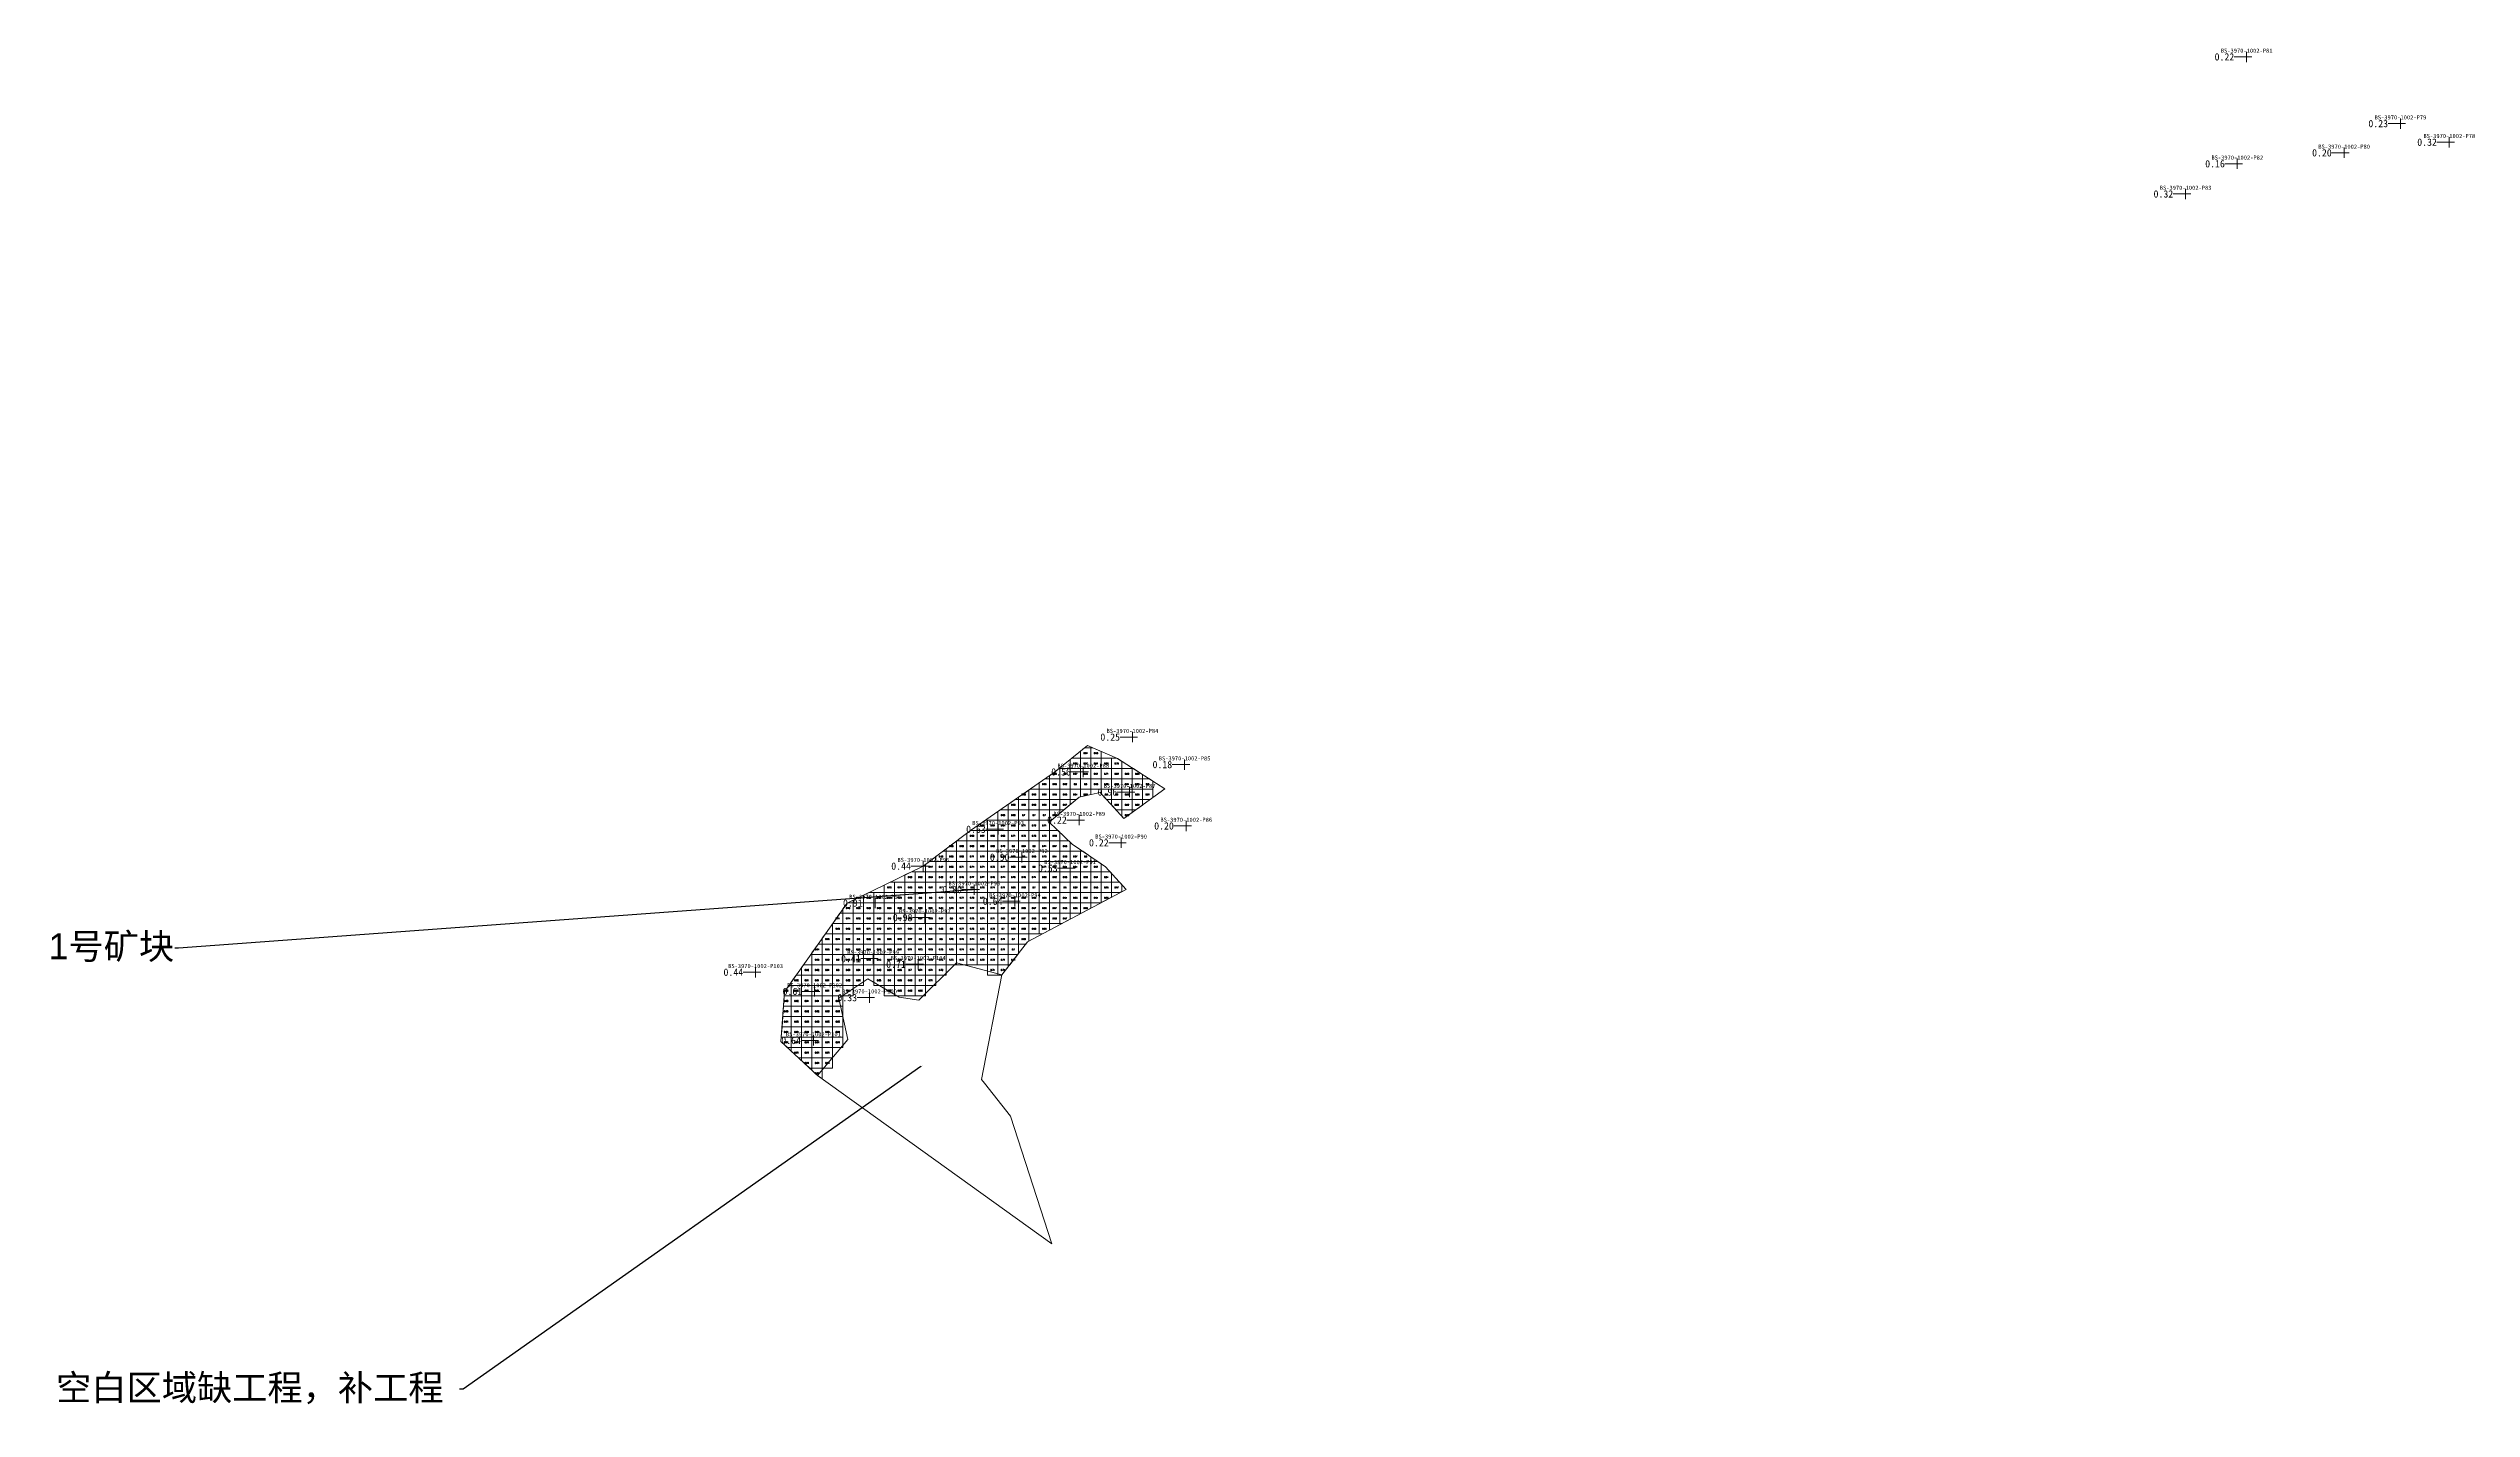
# Model space of a CAD drawing. Header units: inches. Extents: x 469771 to 470006, y 4349704 to 4349836.
import ezdxf
from ezdxf import colors
from ezdxf.entities.mleader import LeaderData, LeaderLine
from ezdxf.enums import TextEntityAlignment as Align
from ezdxf.math import Vec2, Vec3

# ---------------------------------------------------------------- set-up
doc = ezdxf.new("R2010")
doc.units = ezdxf.units.IN
doc.header["$MEASUREMENT"] = 0
for name, color, linetype, lineweight in [('点', 7, 'Continuous', 0), ('爆区方格网', 7, 'Continuous', 0), ('线条', 7, 'Continuous', 0), ('钻孔', 7, 'Continuous', 0)]:
    doc.layers.add(name, color=color, linetype=linetype, lineweight=lineweight)
doc.styles.add('3dmine_textStyle_1', font='txt.shx', dxfattribs={"height": 1, "bigfont": 'gbcbig.shx'})
doc.styles.add('3dmine_textStyle_2', font='', dxfattribs={"height": 1})
doc.styles.get("Standard").update_dxf_attribs({"font": 'arial.ttf'})
doc.styles.get('3dmine_textStyle_2').set_extended_font_data('SimSun-ExtB')

msp = doc.modelspace()

# ---------------------------------------------------------------- hatches: boundary and pattern name
at = {"layer": '钻孔', "linetype": 'Continuous', "lineweight": 0, "true_color": 0x808080, "extrusion": (0, 1, 0)}
for points in [[(-469984.79, 3960.15), (-469983.79, 3960.15), (-469983.79, 3968.15), (-469984.79, 3968.15)], [(-469999.68, 3959.6), (-469998.68, 3959.6), (-469998.68, 3967.6), (-469999.68, 3967.6)], [(-469994.23, 3960.45), (-469993.23, 3960.45), (-469993.23, 3968.45), (-469994.23, 3968.45)], [(-470004.41, 3960.32), (-470003.41, 3960.32), (-470003.41, 3967.32), (-470004.41, 3967.32)], [(-469983.88, 3959.68), (-469982.88, 3959.68), (-469982.88, 3969.68), (-469983.88, 3969.68)], [(-469978.88, 3960.22), (-469977.88, 3960.22), (-469977.88, 3970.22), (-469978.88, 3970.22)], [(-469876.91, 3960.17), (-469875.91, 3960.17), (-469875.91, 3972.17), (-469876.91, 3972.17)], [(-469881.96, 3960.26), (-469880.96, 3960.26), (-469880.96, 3972.26), (-469881.96, 3972.26)], [(-469871.76, 3960.13), (-469870.76, 3960.13), (-469870.76, 3972.13), (-469871.76, 3972.13)], [(-469882.12, 3960.29), (-469881.12, 3960.29), (-469881.12, 3972.29), (-469882.12, 3972.29)], [(-469875.81, 3960.22), (-469874.81, 3960.22), (-469874.81, 3972.22), (-469875.81, 3972.22)], [(-469856.66, 3959.94), (-469855.66, 3959.94), (-469855.66, 3971.94), (-469856.66, 3971.94)], [(-469851.8, 3960.43), (-469850.8, 3960.43), (-469850.8, 3972.43), (-469851.8, 3972.43)], [(-469840.42, 3960.39), (-469839.42, 3960.39), (-469839.42, 3972.39), (-469840.42, 3972.39)], [(-469851.45, 3959.52), (-469850.45, 3959.52), (-469850.45, 3972.52), (-469851.45, 3972.52)]]:
    msp.add_hatch(color=8, dxfattribs=at).paths.add_polyline_path(points, flags=0)
at = {"layer": '钻孔', "linetype": 'Continuous', "lineweight": 0, "true_color": 0x80ffff, "extrusion": (0, 1, 0)}
for points in [[(-469872.15, 3960.17), (-469871.15, 3960.17), (-469871.15, 3972.17), (-469872.15, 3972.17)], [(-469876.64, 3960.13), (-469875.64, 3960.13), (-469875.64, 3972.13), (-469876.64, 3972.13)], [(-469863.91, 3959.95), (-469862.91, 3959.95), (-469862.91, 3971.95), (-469863.91, 3971.95)], [(-469866.21, 3959.99), (-469865.21, 3959.99), (-469865.21, 3971.99), (-469866.21, 3971.99)], [(-469870.87, 3960.08), (-469869.87, 3960.08), (-469869.87, 3972.08), (-469870.87, 3972.08)], [(-469851.99, 3960.15), (-469850.99, 3960.15), (-469850.99, 3972.15), (-469851.99, 3972.15)], [(-469861.6, 3959.87), (-469860.6, 3959.87), (-469860.6, 3971.87), (-469861.6, 3971.87)], [(-469865.53, 3959.87), (-469864.53, 3959.87), (-469864.53, 3971.87), (-469865.53, 3971.87)], [(-469856.81, 3960.17), (-469855.81, 3960.17), (-469855.81, 3972.17), (-469856.81, 3972.17)], [(-469856.17, 3960.45), (-469855.17, 3960.45), (-469855.17, 3972.45), (-469856.17, 3972.45)], [(-469846.14, 3960.45), (-469845.14, 3960.45), (-469845.14, 3972.45), (-469846.14, 3972.45)], [(-469846.02, 3959.61), (-469845.02, 3959.61), (-469845.02, 3972.61), (-469846.02, 3972.61)]]:
    msp.add_hatch(color=131, dxfattribs=at).paths.add_polyline_path(points, flags=0)

# ---------------------------------------------------------------- linework, layer by layer
at = {"color": 4, "linetype": 'Continuous', "lineweight": 0, "true_color": 0x00ffff, "elevation": 3966.23}
msp.add_lwpolyline([(469845.43, 4349736.19), (469841.88, 4349739.47), (469842.23, 4349744.29), (469848.28, 4349752.86), (469855.66, 4349756.45), (469860.24, 4349759.88), (469868.36, 4349765.53), (469871.56, 4349768.13), (469874.45, 4349766.85), (469875.82, 4349766.01), (469879.06, 4349763.92), (469875.09, 4349761.07), (469872.79, 4349763.56), (469870.76, 4349763.13), (469867.86, 4349760.71), (469870.09, 4349758.58), (469873.31, 4349756.38), (469875.3, 4349754.2), (469865.76, 4349749.12), (469863.28, 4349745.92), (469858.87, 4349747.09), (469855.24, 4349743.47), (469853.31, 4349743.75), (469850.3, 4349745.55), (469847.48, 4349743.66), (469848.34, 4349739.65), (469845.43, 4349736.19)], dxfattribs=at)
at = {"color": 7, "linetype": 'Continuous', "lineweight": 0, "elevation": 3966.23}
msp.add_lwpolyline([(469845.43, 4349736.19), (469868.11, 4349719.89), (469868.11, 4349719.89), (469864.09, 4349732.25), (469861.57, 4349735.44), (469861.3, 4349735.78), (469863.28, 4349745.92), (469858.87, 4349747.09), (469855.24, 4349743.47), (469853.31, 4349743.75), (469850.3, 4349745.55), (469847.48, 4349743.66), (469848.34, 4349739.65), (469845.43, 4349736.19), (469845.43, 4349736.19)], dxfattribs=at)
at = {"layer": '点', "color": 138, "linetype": 'Continuous', "lineweight": 0, "true_color": 0x004c4c}
for points, elevation in [([(469984.29, 4349834.79), (469983.29, 4349834.79)], 3968.15), ([(469983.79, 4349834.29), (469983.79, 4349835.29)], 3968.15), ([(469999.18, 4349828.33), (469998.18, 4349828.33)], 3967.6), ([(469998.68, 4349827.83), (469998.68, 4349828.83)], 3967.6), ([(470003.41, 4349826.03), (470003.41, 4349827.03)], 3967.32), ([(469982.88, 4349823.94), (469982.88, 4349824.94)], 3969.68), ([(469993.73, 4349825.5), (469992.73, 4349825.5)], 3968.45), ([(469993.23, 4349825), (469993.23, 4349826)], 3968.45), ([(470003.91, 4349826.53), (470002.91, 4349826.53)], 3967.32), ([(469983.38, 4349824.44), (469982.38, 4349824.44)], 3969.68), ([(469978.38, 4349821.52), (469977.38, 4349821.52)], 3970.22), ([(469977.88, 4349821.02), (469977.88, 4349822.02)], 3970.22), ([(469876.41, 4349768.94), (469875.41, 4349768.94)], 3972.17), ([(469875.91, 4349768.44), (469875.91, 4349769.44)], 3972.17), ([(469871.15, 4349765.07), (469871.15, 4349766.07)], 3972.17), ([(469881.46, 4349766.28), (469880.46, 4349766.28)], 3972.26), ([(469880.96, 4349765.78), (469880.96, 4349766.78)], 3972.26), ([(469871.65, 4349765.57), (469870.65, 4349765.57)], 3972.17), ([(469875.64, 4349763.12), (469875.64, 4349764.12)], 3972.13), ([(469870.76, 4349760.41), (469870.76, 4349761.41)], 3972.13), ([(469876.14, 4349763.62), (469875.14, 4349763.62)], 3972.13), ([(469863.41, 4349760.02), (469862.41, 4349760.02)], 3971.95), ([(469862.91, 4349759.52), (469862.91, 4349760.52)], 3971.95), ([(469871.26, 4349760.91), (469870.26, 4349760.91)], 3972.13), ([(469874.81, 4349758.21), (469874.81, 4349759.21)], 3972.22), ([(469881.62, 4349760.34), (469880.62, 4349760.34)], 3972.29), ([(469881.12, 4349759.84), (469881.12, 4349760.84)], 3972.29), ([(469855.66, 4349755.95), (469855.66, 4349756.95)], 3971.94), ([(469865.71, 4349757.31), (469864.71, 4349757.31)], 3971.99), ([(469865.21, 4349756.81), (469865.21, 4349757.81)], 3971.99), ([(469869.87, 4349755.75), (469869.87, 4349756.75)], 3972.08), ([(469875.31, 4349758.71), (469874.31, 4349758.71)], 3972.22), ([(469856.16, 4349756.45), (469855.16, 4349756.45)], 3971.94), ([(469860.6, 4349753.68), (469860.6, 4349754.68)], 3971.87), ([(469870.37, 4349756.25), (469869.37, 4349756.25)], 3972.08), ([(469851.49, 4349752.88), (469850.49, 4349752.88)], 3972.15), ([(469850.99, 4349752.38), (469850.99, 4349753.38)], 3972.15), ([(469855.81, 4349750.97), (469855.81, 4349751.97)], 3972.17), ([(469861.1, 4349754.18), (469860.1, 4349754.18)], 3971.87), ([(469865.03, 4349753.04), (469864.03, 4349753.04)], 3971.87), ([(469864.53, 4349752.54), (469864.53, 4349753.54)], 3971.87), ([(469856.31, 4349751.47), (469855.31, 4349751.47)], 3972.17), ([(469851.3, 4349747.5), (469850.3, 4349747.5)], 3972.43), ([(469850.8, 4349747), (469850.8, 4349748)], 3972.43), ([(469855.17, 4349746.45), (469855.17, 4349747.45)], 3972.45), ([(469839.92, 4349746.18), (469838.92, 4349746.18)], 3972.39), ([(469839.42, 4349745.68), (469839.42, 4349746.68)], 3972.39), ([(469855.67, 4349746.95), (469854.67, 4349746.95)], 3972.45), ([(469845.64, 4349744.32), (469844.64, 4349744.32)], 3972.45), ([(469845.14, 4349743.82), (469845.14, 4349744.82)], 3972.45), ([(469850.95, 4349743.72), (469849.95, 4349743.72)], 3972.52), ([(469850.45, 4349743.22), (469850.45, 4349744.22)], 3972.52), ([(469845.52, 4349739.57), (469844.52, 4349739.57)], 3972.61), ([(469845.02, 4349739.07), (469845.02, 4349740.07)], 3972.61)]:
    msp.add_lwpolyline(points, dxfattribs=dict(at, elevation=elevation))
at = {"layer": '爆区方格网', "color": 131, "linetype": 'Continuous', "lineweight": 0, "true_color": 0x80ffff, "elevation": 3972.43}
for points in [[(469870.88, 4349765.89), (469869.88, 4349765.89), (469869.88, 4349766.77), (469870.03, 4349766.89), (469870.88, 4349766.89), (469870.88, 4349765.89)], [(469871.88, 4349766.89), (469870.88, 4349766.89), (469870.88, 4349767.58), (469871.26, 4349767.89), (469871.88, 4349767.89), (469871.88, 4349766.89)], [(469871.88, 4349765.89), (469870.88, 4349765.89), (469870.88, 4349766.89), (469871.88, 4349766.89), (469871.88, 4349765.89)], [(469872.88, 4349767.54), (469872.88, 4349766.89), (469871.88, 4349766.89), (469871.88, 4349767.89), (469872.09, 4349767.89), (469872.88, 4349767.54)], [(469872.88, 4349765.89), (469871.88, 4349765.89), (469871.88, 4349766.89), (469872.88, 4349766.89), (469872.88, 4349765.89)], [(469873.88, 4349765.89), (469872.88, 4349765.89), (469872.88, 4349766.89), (469873.88, 4349766.89), (469873.88, 4349765.89)], [(469874.45, 4349766.85), (469874.88, 4349766.59), (469874.88, 4349765.89), (469873.88, 4349765.89), (469873.88, 4349766.89), (469874.36, 4349766.89), (469874.45, 4349766.85)], [(469867.88, 4349763.89), (469866.88, 4349763.89), (469866.88, 4349764.5), (469867.44, 4349764.89), (469867.88, 4349764.89), (469867.88, 4349763.89)], [(469868.88, 4349764.89), (469867.88, 4349764.89), (469867.88, 4349765.2), (469868.36, 4349765.53), (469868.8, 4349765.89), (469868.88, 4349765.89), (469868.88, 4349764.89)], [(469868.88, 4349763.89), (469867.88, 4349763.89), (469867.88, 4349764.89), (469868.88, 4349764.89), (469868.88, 4349763.89)], [(469869.88, 4349764.89), (469868.88, 4349764.89), (469868.88, 4349765.89), (469869.88, 4349765.89), (469869.88, 4349764.89)], [(469869.88, 4349763.89), (469868.88, 4349763.89), (469868.88, 4349764.89), (469869.88, 4349764.89), (469869.88, 4349763.89)], [(469870.88, 4349764.89), (469869.88, 4349764.89), (469869.88, 4349765.89), (469870.88, 4349765.89), (469870.88, 4349764.89)], [(469870.88, 4349763.89), (469869.88, 4349763.89), (469869.88, 4349764.89), (469870.88, 4349764.89), (469870.88, 4349763.89)], [(469871.88, 4349764.89), (469870.88, 4349764.89), (469870.88, 4349765.89), (469871.88, 4349765.89), (469871.88, 4349764.89)], [(469871.88, 4349763.89), (469870.88, 4349763.89), (469870.88, 4349764.89), (469871.88, 4349764.89), (469871.88, 4349763.89)], [(469871.88, 4349763.37), (469870.88, 4349763.15), (469870.88, 4349763.89), (469871.88, 4349763.89), (469871.88, 4349763.37)], [(469872.88, 4349764.89), (469871.88, 4349764.89), (469871.88, 4349765.89), (469872.88, 4349765.89), (469872.88, 4349764.89)], [(469872.88, 4349763.89), (469871.88, 4349763.89), (469871.88, 4349764.89), (469872.88, 4349764.89), (469872.88, 4349763.89)], [(469873.88, 4349764.89), (469872.88, 4349764.89), (469872.88, 4349765.89), (469873.88, 4349765.89), (469873.88, 4349764.89)], [(469873.88, 4349763.89), (469872.88, 4349763.89), (469872.88, 4349764.89), (469873.88, 4349764.89), (469873.88, 4349763.89)], [(469873.88, 4349762.89), (469873.41, 4349762.89), (469872.88, 4349763.46), (469872.88, 4349763.89), (469873.88, 4349763.89), (469873.88, 4349762.89)], [(469874.88, 4349764.89), (469873.88, 4349764.89), (469873.88, 4349765.89), (469874.88, 4349765.89), (469874.88, 4349764.89)], [(469874.88, 4349763.89), (469873.88, 4349763.89), (469873.88, 4349764.89), (469874.88, 4349764.89), (469874.88, 4349763.89)], [(469874.88, 4349762.89), (469873.88, 4349762.89), (469873.88, 4349763.89), (469874.88, 4349763.89), (469874.88, 4349762.89)], [(469875.88, 4349764.89), (469874.88, 4349764.89), (469874.88, 4349765.89), (469875.88, 4349765.89), (469875.88, 4349764.89)], [(469875.88, 4349763.89), (469874.88, 4349763.89), (469874.88, 4349764.89), (469875.88, 4349764.89), (469875.88, 4349763.89)], [(469875.88, 4349762.89), (469874.88, 4349762.89), (469874.88, 4349763.89), (469875.88, 4349763.89), (469875.88, 4349762.89)], [(469876.88, 4349765.33), (469876.88, 4349764.89), (469875.88, 4349764.89), (469875.88, 4349765.89), (469876.01, 4349765.89), (469876.88, 4349765.33)], [(469876.88, 4349763.89), (469875.88, 4349763.89), (469875.88, 4349764.89), (469876.88, 4349764.89), (469876.88, 4349763.89)], [(469876.88, 4349762.89), (469875.88, 4349762.89), (469875.88, 4349763.89), (469876.88, 4349763.89), (469876.88, 4349762.89)], [(469877.88, 4349764.68), (469877.88, 4349763.89), (469876.88, 4349763.89), (469876.88, 4349764.89), (469877.56, 4349764.89), (469877.88, 4349764.68)], [(469877.88, 4349763.08), (469877.62, 4349762.89), (469876.88, 4349762.89), (469876.88, 4349763.89), (469877.88, 4349763.89), (469877.88, 4349763.08)], [(469874.88, 4349761.89), (469874.33, 4349761.89), (469873.88, 4349762.38), (469873.88, 4349762.89), (469874.88, 4349762.89), (469874.88, 4349761.89)], [(469875.88, 4349761.89), (469874.88, 4349761.89), (469874.88, 4349762.89), (469875.88, 4349762.89), (469875.88, 4349761.89)], [(469875.88, 4349761.64), (469875.09, 4349761.07), (469874.88, 4349761.29), (469874.88, 4349761.89), (469875.88, 4349761.89), (469875.88, 4349761.64)], [(469876.88, 4349762.36), (469876.23, 4349761.89), (469875.88, 4349761.89), (469875.88, 4349762.89), (469876.88, 4349762.89), (469876.88, 4349762.36)], [(469872.88, 4349756.67), (469872.88, 4349755.89), (469871.88, 4349755.89), (469871.88, 4349756.89), (469872.56, 4349756.89), (469872.88, 4349756.67)], [(469872.88, 4349754.89), (469871.88, 4349754.89), (469871.88, 4349755.89), (469872.88, 4349755.89), (469872.88, 4349754.89)], [(469872.88, 4349753.89), (469871.88, 4349753.89), (469871.88, 4349754.89), (469872.88, 4349754.89), (469872.88, 4349753.89)], [(469873.88, 4349755.76), (469873.88, 4349754.89), (469872.88, 4349754.89), (469872.88, 4349755.89), (469873.76, 4349755.89), (469873.88, 4349755.76)], [(469873.88, 4349753.89), (469872.88, 4349753.89), (469872.88, 4349754.89), (469873.88, 4349754.89), (469873.88, 4349753.89)], [(469874.88, 4349754.66), (469874.88, 4349753.98), (469874.73, 4349753.89), (469873.88, 4349753.89), (469873.88, 4349754.89), (469874.67, 4349754.89), (469874.88, 4349754.66)], [(469872.88, 4349752.91), (469872.85, 4349752.89), (469871.88, 4349752.89), (469871.88, 4349753.89), (469872.88, 4349753.89), (469872.88, 4349752.91)], [(469873.88, 4349753.44), (469872.88, 4349752.91), (469872.88, 4349753.89), (469873.88, 4349753.89), (469873.88, 4349753.44)], [(469846.88, 4349748.89), (469845.88, 4349748.89), (469845.88, 4349749.47), (469846.18, 4349749.89), (469846.88, 4349749.89), (469846.88, 4349748.89)], [(469847.88, 4349749.89), (469846.88, 4349749.89), (469846.88, 4349750.89), (469846.89, 4349750.89), (469847.88, 4349750.89), (469847.88, 4349749.89)], [(469847.88, 4349748.89), (469846.88, 4349748.89), (469846.88, 4349749.89), (469847.88, 4349749.89), (469847.88, 4349748.89)], [(469847.88, 4349750.89), (469846.89, 4349750.89), (469847.59, 4349751.89), (469847.88, 4349751.89), (469847.88, 4349750.89)], [(469845.88, 4349747.89), (469844.88, 4349747.89), (469844.88, 4349748.05), (469845.48, 4349748.89), (469845.88, 4349748.89), (469845.88, 4349747.89)], [(469845.88, 4349746.89), (469844.88, 4349746.89), (469844.88, 4349747.89), (469845.88, 4349747.89), (469845.88, 4349746.89)], [(469846.88, 4349747.89), (469845.88, 4349747.89), (469845.88, 4349748.89), (469846.88, 4349748.89), (469846.88, 4349747.89)], [(469846.88, 4349746.89), (469845.88, 4349746.89), (469845.88, 4349747.89), (469846.88, 4349747.89), (469846.88, 4349746.89)], [(469847.88, 4349747.89), (469846.88, 4349747.89), (469846.88, 4349748.89), (469847.88, 4349748.89), (469847.88, 4349747.89)], [(469847.88, 4349746.89), (469846.88, 4349746.89), (469846.88, 4349747.89), (469847.88, 4349747.89), (469847.88, 4349746.89)], [(469842.88, 4349743.89), (469842.2, 4349743.89), (469842.23, 4349744.29), (469842.65, 4349744.89), (469842.88, 4349744.89), (469842.88, 4349743.89)], [(469843.88, 4349744.89), (469842.88, 4349744.89), (469842.88, 4349745.22), (469843.36, 4349745.89), (469843.88, 4349745.89), (469843.88, 4349744.89)], [(469843.88, 4349743.89), (469842.88, 4349743.89), (469842.88, 4349744.89), (469843.88, 4349744.89), (469843.88, 4349743.89)], [(469844.88, 4349745.89), (469843.88, 4349745.89), (469843.88, 4349746.64), (469844.06, 4349746.89), (469844.88, 4349746.89), (469844.88, 4349745.89)], [(469844.88, 4349744.89), (469843.88, 4349744.89), (469843.88, 4349745.89), (469844.88, 4349745.89), (469844.88, 4349744.89)], [(469844.88, 4349743.89), (469843.88, 4349743.89), (469843.88, 4349744.89), (469844.88, 4349744.89), (469844.88, 4349743.89)], [(469845.88, 4349745.89), (469844.88, 4349745.89), (469844.88, 4349746.89), (469845.88, 4349746.89), (469845.88, 4349745.89)], [(469845.88, 4349744.89), (469844.88, 4349744.89), (469844.88, 4349745.89), (469845.88, 4349745.89), (469845.88, 4349744.89)], [(469845.88, 4349743.89), (469844.88, 4349743.89), (469844.88, 4349744.89), (469845.88, 4349744.89), (469845.88, 4349743.89)], [(469846.88, 4349745.89), (469845.88, 4349745.89), (469845.88, 4349746.89), (469846.88, 4349746.89), (469846.88, 4349745.89)], [(469846.88, 4349744.89), (469845.88, 4349744.89), (469845.88, 4349745.89), (469846.88, 4349745.89), (469846.88, 4349744.89)], [(469846.88, 4349743.89), (469845.88, 4349743.89), (469845.88, 4349744.89), (469846.88, 4349744.89), (469846.88, 4349743.89)], [(469847.88, 4349745.89), (469846.88, 4349745.89), (469846.88, 4349746.89), (469847.88, 4349746.89), (469847.88, 4349745.89)], [(469847.88, 4349744.89), (469846.88, 4349744.89), (469846.88, 4349745.89), (469847.88, 4349745.89), (469847.88, 4349744.89)], [(469847.88, 4349743.89), (469846.88, 4349743.89), (469846.88, 4349744.89), (469847.88, 4349744.89), (469847.88, 4349743.89)], [(469856.88, 4349745.89), (469855.88, 4349745.89), (469855.88, 4349746.89), (469856.88, 4349746.89), (469856.88, 4349745.89)], [(469856.88, 4349744.89), (469855.88, 4349744.89), (469855.88, 4349745.89), (469856.88, 4349745.89), (469856.88, 4349744.89)], [(469857.88, 4349745.89), (469856.88, 4349745.89), (469856.88, 4349746.89), (469857.88, 4349746.89), (469857.88, 4349745.89)], [(469862.88, 4349745.89), (469861.88, 4349745.89), (469861.88, 4349746.89), (469862.88, 4349746.89), (469862.88, 4349745.89)], [(469863.88, 4349746.7), (469863.28, 4349745.92), (469863.27, 4349745.89), (469862.88, 4349745.89), (469862.88, 4349746.89), (469863.88, 4349746.89), (469863.88, 4349746.7)], [(469842.88, 4349741.89), (469842.06, 4349741.89), (469842.13, 4349742.89), (469842.88, 4349742.89), (469842.88, 4349741.89)], [(469842.88, 4349742.89), (469842.13, 4349742.89), (469842.2, 4349743.89), (469842.88, 4349743.89), (469842.88, 4349742.89)], [(469843.88, 4349742.89), (469842.88, 4349742.89), (469842.88, 4349743.89), (469843.88, 4349743.89), (469843.88, 4349742.89)], [(469843.88, 4349741.89), (469842.88, 4349741.89), (469842.88, 4349742.89), (469843.88, 4349742.89), (469843.88, 4349741.89)], [(469844.88, 4349742.89), (469843.88, 4349742.89), (469843.88, 4349743.89), (469844.88, 4349743.89), (469844.88, 4349742.89)], [(469844.88, 4349741.89), (469843.88, 4349741.89), (469843.88, 4349742.89), (469844.88, 4349742.89), (469844.88, 4349741.89)], [(469845.88, 4349742.89), (469844.88, 4349742.89), (469844.88, 4349743.89), (469845.88, 4349743.89), (469845.88, 4349742.89)], [(469845.88, 4349741.89), (469844.88, 4349741.89), (469844.88, 4349742.89), (469845.88, 4349742.89), (469845.88, 4349741.89)], [(469846.88, 4349742.89), (469845.88, 4349742.89), (469845.88, 4349743.89), (469846.88, 4349743.89), (469846.88, 4349742.89)], [(469846.88, 4349741.89), (469845.88, 4349741.89), (469845.88, 4349742.89), (469846.88, 4349742.89), (469846.88, 4349741.89)], [(469847.88, 4349742.89), (469846.88, 4349742.89), (469846.88, 4349743.89), (469847.88, 4349743.89), (469847.88, 4349742.89)], [(469847.88, 4349741.89), (469846.88, 4349741.89), (469846.88, 4349742.89), (469847.88, 4349742.89), (469847.88, 4349741.89)], [(469842.88, 4349739.89), (469841.91, 4349739.89), (469841.98, 4349740.89), (469842.88, 4349740.89), (469842.88, 4349739.89)], [(469842.88, 4349740.89), (469841.98, 4349740.89), (469842.06, 4349741.89), (469842.88, 4349741.89), (469842.88, 4349740.89)], [(469843.88, 4349740.89), (469842.88, 4349740.89), (469842.88, 4349741.89), (469843.88, 4349741.89), (469843.88, 4349740.89)], [(469843.88, 4349739.89), (469842.88, 4349739.89), (469842.88, 4349740.89), (469843.88, 4349740.89), (469843.88, 4349739.89)], [(469844.88, 4349740.89), (469843.88, 4349740.89), (469843.88, 4349741.89), (469844.88, 4349741.89), (469844.88, 4349740.89)], [(469844.88, 4349739.89), (469843.88, 4349739.89), (469843.88, 4349740.89), (469844.88, 4349740.89), (469844.88, 4349739.89)], [(469845.88, 4349740.89), (469844.88, 4349740.89), (469844.88, 4349741.89), (469845.88, 4349741.89), (469845.88, 4349740.89)], [(469845.88, 4349739.89), (469844.88, 4349739.89), (469844.88, 4349740.89), (469845.88, 4349740.89), (469845.88, 4349739.89)], [(469846.88, 4349740.89), (469845.88, 4349740.89), (469845.88, 4349741.89), (469846.88, 4349741.89), (469846.88, 4349740.89)], [(469846.88, 4349739.89), (469845.88, 4349739.89), (469845.88, 4349740.89), (469846.88, 4349740.89), (469846.88, 4349739.89)], [(469847.88, 4349740.89), (469846.88, 4349740.89), (469846.88, 4349741.89), (469847.88, 4349741.89), (469847.88, 4349740.89)], [(469847.88, 4349739.89), (469846.88, 4349739.89), (469846.88, 4349740.89), (469847.88, 4349740.89), (469847.88, 4349739.89)], [(469842.88, 4349738.89), (469842.51, 4349738.89), (469841.88, 4349739.47), (469841.88, 4349739.48), (469841.91, 4349739.89), (469842.88, 4349739.89), (469842.88, 4349738.89)], [(469843.88, 4349738.89), (469842.88, 4349738.89), (469842.88, 4349739.89), (469843.88, 4349739.89), (469843.88, 4349738.89)], [(469843.88, 4349737.89), (469843.59, 4349737.89), (469842.88, 4349738.54), (469842.88, 4349738.89), (469843.88, 4349738.89), (469843.88, 4349737.89)], [(469844.88, 4349738.89), (469843.88, 4349738.89), (469843.88, 4349739.89), (469844.88, 4349739.89), (469844.88, 4349738.89)], [(469844.88, 4349737.89), (469843.88, 4349737.89), (469843.88, 4349738.89), (469844.88, 4349738.89), (469844.88, 4349737.89)], [(469844.88, 4349736.89), (469844.67, 4349736.89), (469843.88, 4349737.62), (469843.88, 4349737.89), (469844.88, 4349737.89), (469844.88, 4349736.89)], [(469845.88, 4349738.89), (469844.88, 4349738.89), (469844.88, 4349739.89), (469845.88, 4349739.89), (469845.88, 4349738.89)], [(469845.88, 4349737.89), (469844.88, 4349737.89), (469844.88, 4349738.89), (469845.88, 4349738.89), (469845.88, 4349737.89)], [(469845.88, 4349736.89), (469844.88, 4349736.89), (469844.88, 4349737.89), (469845.88, 4349737.89), (469845.88, 4349736.89)], [(469846.88, 4349738.89), (469845.88, 4349738.89), (469845.88, 4349739.89), (469846.88, 4349739.89), (469846.88, 4349738.89)], [(469846.88, 4349737.89), (469845.88, 4349737.89), (469845.88, 4349738.89), (469846.88, 4349738.89), (469846.88, 4349737.89)], [(469846.88, 4349736.89), (469845.88, 4349736.89), (469845.88, 4349737.89), (469846.88, 4349737.89), (469846.88, 4349736.89)], [(469847.88, 4349738.89), (469846.88, 4349738.89), (469846.88, 4349739.89), (469847.88, 4349739.89), (469847.88, 4349738.89)], [(469845.88, 4349735.89), (469845.84, 4349735.89), (469845.43, 4349736.19), (469844.88, 4349736.69), (469844.88, 4349736.89), (469845.88, 4349736.89), (469845.88, 4349735.89)]]:
    msp.add_lwpolyline(points, dxfattribs=at)
at = {"layer": '爆区方格网', "color": 4, "linetype": 'Continuous', "lineweight": 0, "true_color": 0x00ffff, "elevation": 3972.43}
for points in [[(469865.88, 4349762.89), (469864.88, 4349762.89), (469864.88, 4349763.11), (469865.88, 4349763.81), (469865.88, 4349762.89)], [(469866.88, 4349762.89), (469865.88, 4349762.89), (469865.88, 4349763.81), (469866, 4349763.89), (469866.88, 4349763.89), (469866.88, 4349762.89)], [(469867.88, 4349762.89), (469866.88, 4349762.89), (469866.88, 4349763.89), (469867.88, 4349763.89), (469867.88, 4349762.89)], [(469868.88, 4349762.89), (469867.88, 4349762.89), (469867.88, 4349763.89), (469868.88, 4349763.89), (469868.88, 4349762.89)], [(469869.88, 4349762.89), (469868.88, 4349762.89), (469868.88, 4349763.89), (469869.88, 4349763.89), (469869.88, 4349762.89)], [(469870.88, 4349763.15), (469870.76, 4349763.13), (469870.48, 4349762.89), (469869.88, 4349762.89), (469869.88, 4349763.89), (469870.88, 4349763.89), (469870.88, 4349763.15)], [(469863.88, 4349760.89), (469862.88, 4349760.89), (469862.88, 4349761.72), (469863.13, 4349761.89), (469863.88, 4349761.89), (469863.88, 4349760.89)], [(469864.88, 4349761.89), (469863.88, 4349761.89), (469863.88, 4349762.42), (469864.57, 4349762.89), (469864.88, 4349762.89), (469864.88, 4349761.89)], [(469864.88, 4349760.89), (469863.88, 4349760.89), (469863.88, 4349761.89), (469864.88, 4349761.89), (469864.88, 4349760.89)], [(469865.88, 4349761.89), (469864.88, 4349761.89), (469864.88, 4349762.89), (469865.88, 4349762.89), (469865.88, 4349761.89)], [(469865.88, 4349760.89), (469864.88, 4349760.89), (469864.88, 4349761.89), (469865.88, 4349761.89), (469865.88, 4349760.89)], [(469866.88, 4349761.89), (469865.88, 4349761.89), (469865.88, 4349762.89), (469866.88, 4349762.89), (469866.88, 4349761.89)], [(469866.88, 4349760.89), (469865.88, 4349760.89), (469865.88, 4349761.89), (469866.88, 4349761.89), (469866.88, 4349760.89)], [(469867.88, 4349761.89), (469866.88, 4349761.89), (469866.88, 4349762.89), (469867.88, 4349762.89), (469867.88, 4349761.89)], [(469867.88, 4349760.89), (469866.88, 4349760.89), (469866.88, 4349761.89), (469867.88, 4349761.89), (469867.88, 4349760.89)], [(469868.88, 4349761.89), (469867.88, 4349761.89), (469867.88, 4349762.89), (469868.88, 4349762.89), (469868.88, 4349761.89)], [(469868.88, 4349761.56), (469868.08, 4349760.89), (469867.88, 4349760.89), (469867.88, 4349761.89), (469868.88, 4349761.89), (469868.88, 4349761.56)], [(469869.88, 4349762.4), (469869.28, 4349761.89), (469868.88, 4349761.89), (469868.88, 4349762.89), (469869.88, 4349762.89), (469869.88, 4349762.4)], [(469860.88, 4349758.89), (469859.88, 4349758.89), (469859.88, 4349759.61), (469860.24, 4349759.88), (469860.26, 4349759.89), (469860.88, 4349759.89), (469860.88, 4349758.89)], [(469861.88, 4349759.89), (469860.88, 4349759.89), (469860.88, 4349760.33), (469861.69, 4349760.89), (469861.88, 4349760.89), (469861.88, 4349759.89)], [(469861.88, 4349758.89), (469860.88, 4349758.89), (469860.88, 4349759.89), (469861.88, 4349759.89), (469861.88, 4349758.89)], [(469862.88, 4349759.89), (469861.88, 4349759.89), (469861.88, 4349760.89), (469862.88, 4349760.89), (469862.88, 4349759.89)], [(469862.88, 4349758.89), (469861.88, 4349758.89), (469861.88, 4349759.89), (469862.88, 4349759.89), (469862.88, 4349758.89)], [(469863.88, 4349759.89), (469862.88, 4349759.89), (469862.88, 4349760.89), (469863.88, 4349760.89), (469863.88, 4349759.89)], [(469863.88, 4349758.89), (469862.88, 4349758.89), (469862.88, 4349759.89), (469863.88, 4349759.89), (469863.88, 4349758.89)], [(469864.88, 4349759.89), (469863.88, 4349759.89), (469863.88, 4349760.89), (469864.88, 4349760.89), (469864.88, 4349759.89)], [(469864.88, 4349758.89), (469863.88, 4349758.89), (469863.88, 4349759.89), (469864.88, 4349759.89), (469864.88, 4349758.89)], [(469865.88, 4349759.89), (469864.88, 4349759.89), (469864.88, 4349760.89), (469865.88, 4349760.89), (469865.88, 4349759.89)], [(469865.88, 4349758.89), (469864.88, 4349758.89), (469864.88, 4349759.89), (469865.88, 4349759.89), (469865.88, 4349758.89)], [(469866.88, 4349759.89), (469865.88, 4349759.89), (469865.88, 4349760.89), (469866.88, 4349760.89), (469866.88, 4349759.89)], [(469866.88, 4349758.89), (469865.88, 4349758.89), (469865.88, 4349759.89), (469866.88, 4349759.89), (469866.88, 4349758.89)], [(469867.88, 4349760.73), (469867.86, 4349760.71), (469867.88, 4349760.69), (469867.88, 4349759.89), (469866.88, 4349759.89), (469866.88, 4349760.89), (469867.88, 4349760.89), (469867.88, 4349760.73)], [(469867.88, 4349758.89), (469866.88, 4349758.89), (469866.88, 4349759.89), (469867.88, 4349759.89), (469867.88, 4349758.89)], [(469868.88, 4349759.73), (469868.88, 4349758.89), (469867.88, 4349758.89), (469867.88, 4349759.89), (469868.72, 4349759.89), (469868.88, 4349759.73)], [(469856.88, 4349755.89), (469855.88, 4349755.89), (469855.88, 4349756.62), (469856.25, 4349756.89), (469856.88, 4349756.89), (469856.88, 4349755.89)], [(469857.88, 4349756.89), (469856.88, 4349756.89), (469856.88, 4349757.37), (469857.58, 4349757.89), (469857.88, 4349757.89), (469857.88, 4349756.89)], [(469857.88, 4349755.89), (469856.88, 4349755.89), (469856.88, 4349756.89), (469857.88, 4349756.89), (469857.88, 4349755.89)], [(469858.88, 4349757.89), (469857.88, 4349757.89), (469857.88, 4349758.12), (469858.88, 4349758.87), (469858.88, 4349757.89)], [(469858.88, 4349756.89), (469857.88, 4349756.89), (469857.88, 4349757.89), (469858.88, 4349757.89), (469858.88, 4349756.89)], [(469858.88, 4349755.89), (469857.88, 4349755.89), (469857.88, 4349756.89), (469858.88, 4349756.89), (469858.88, 4349755.89)], [(469859.88, 4349757.89), (469858.88, 4349757.89), (469858.88, 4349758.87), (469858.92, 4349758.89), (469859.88, 4349758.89), (469859.88, 4349757.89)], [(469859.88, 4349756.89), (469858.88, 4349756.89), (469858.88, 4349757.89), (469859.88, 4349757.89), (469859.88, 4349756.89)], [(469859.88, 4349755.89), (469858.88, 4349755.89), (469858.88, 4349756.89), (469859.88, 4349756.89), (469859.88, 4349755.89)], [(469860.88, 4349757.89), (469859.88, 4349757.89), (469859.88, 4349758.89), (469860.88, 4349758.89), (469860.88, 4349757.89)], [(469860.88, 4349756.89), (469859.88, 4349756.89), (469859.88, 4349757.89), (469860.88, 4349757.89), (469860.88, 4349756.89)], [(469860.88, 4349755.89), (469859.88, 4349755.89), (469859.88, 4349756.89), (469860.88, 4349756.89), (469860.88, 4349755.89)], [(469861.88, 4349757.89), (469860.88, 4349757.89), (469860.88, 4349758.89), (469861.88, 4349758.89), (469861.88, 4349757.89)], [(469861.88, 4349756.89), (469860.88, 4349756.89), (469860.88, 4349757.89), (469861.88, 4349757.89), (469861.88, 4349756.89)], [(469861.88, 4349755.89), (469860.88, 4349755.89), (469860.88, 4349756.89), (469861.88, 4349756.89), (469861.88, 4349755.89)], [(469862.88, 4349757.89), (469861.88, 4349757.89), (469861.88, 4349758.89), (469862.88, 4349758.89), (469862.88, 4349757.89)], [(469862.88, 4349756.89), (469861.88, 4349756.89), (469861.88, 4349757.89), (469862.88, 4349757.89), (469862.88, 4349756.89)], [(469862.88, 4349755.89), (469861.88, 4349755.89), (469861.88, 4349756.89), (469862.88, 4349756.89), (469862.88, 4349755.89)], [(469863.88, 4349757.89), (469862.88, 4349757.89), (469862.88, 4349758.89), (469863.88, 4349758.89), (469863.88, 4349757.89)], [(469863.88, 4349756.89), (469862.88, 4349756.89), (469862.88, 4349757.89), (469863.88, 4349757.89), (469863.88, 4349756.89)], [(469863.88, 4349755.89), (469862.88, 4349755.89), (469862.88, 4349756.89), (469863.88, 4349756.89), (469863.88, 4349755.89)], [(469864.88, 4349757.89), (469863.88, 4349757.89), (469863.88, 4349758.89), (469864.88, 4349758.89), (469864.88, 4349757.89)], [(469864.88, 4349756.89), (469863.88, 4349756.89), (469863.88, 4349757.89), (469864.88, 4349757.89), (469864.88, 4349756.89)], [(469864.88, 4349755.89), (469863.88, 4349755.89), (469863.88, 4349756.89), (469864.88, 4349756.89), (469864.88, 4349755.89)], [(469865.88, 4349757.89), (469864.88, 4349757.89), (469864.88, 4349758.89), (469865.88, 4349758.89), (469865.88, 4349757.89)], [(469865.88, 4349756.89), (469864.88, 4349756.89), (469864.88, 4349757.89), (469865.88, 4349757.89), (469865.88, 4349756.89)], [(469865.88, 4349755.89), (469864.88, 4349755.89), (469864.88, 4349756.89), (469865.88, 4349756.89), (469865.88, 4349755.89)], [(469866.88, 4349757.89), (469865.88, 4349757.89), (469865.88, 4349758.89), (469866.88, 4349758.89), (469866.88, 4349757.89)], [(469866.88, 4349756.89), (469865.88, 4349756.89), (469865.88, 4349757.89), (469866.88, 4349757.89), (469866.88, 4349756.89)], [(469866.88, 4349755.89), (469865.88, 4349755.89), (469865.88, 4349756.89), (469866.88, 4349756.89), (469866.88, 4349755.89)], [(469867.88, 4349757.89), (469866.88, 4349757.89), (469866.88, 4349758.89), (469867.88, 4349758.89), (469867.88, 4349757.89)], [(469867.88, 4349756.89), (469866.88, 4349756.89), (469866.88, 4349757.89), (469867.88, 4349757.89), (469867.88, 4349756.89)], [(469867.88, 4349755.89), (469866.88, 4349755.89), (469866.88, 4349756.89), (469867.88, 4349756.89), (469867.88, 4349755.89)], [(469868.88, 4349757.89), (469867.88, 4349757.89), (469867.88, 4349758.89), (469868.88, 4349758.89), (469868.88, 4349757.89)], [(469868.88, 4349756.89), (469867.88, 4349756.89), (469867.88, 4349757.89), (469868.88, 4349757.89), (469868.88, 4349756.89)], [(469868.88, 4349755.89), (469867.88, 4349755.89), (469867.88, 4349756.89), (469868.88, 4349756.89), (469868.88, 4349755.89)], [(469869.88, 4349758.77), (469869.88, 4349757.89), (469868.88, 4349757.89), (469868.88, 4349758.89), (469869.76, 4349758.89), (469869.88, 4349758.77)], [(469869.88, 4349756.89), (469868.88, 4349756.89), (469868.88, 4349757.89), (469869.88, 4349757.89), (469869.88, 4349756.89)], [(469869.88, 4349755.89), (469868.88, 4349755.89), (469868.88, 4349756.89), (469869.88, 4349756.89), (469869.88, 4349755.89)], [(469870.88, 4349756.89), (469869.88, 4349756.89), (469869.88, 4349757.89), (469870.88, 4349757.89), (469870.88, 4349756.89)], [(469870.88, 4349755.89), (469869.88, 4349755.89), (469869.88, 4349756.89), (469870.88, 4349756.89), (469870.88, 4349755.89)], [(469871.88, 4349757.36), (469871.88, 4349756.89), (469870.88, 4349756.89), (469870.88, 4349757.89), (469871.1, 4349757.89), (469871.88, 4349757.36)], [(469871.88, 4349755.89), (469870.88, 4349755.89), (469870.88, 4349756.89), (469871.88, 4349756.89), (469871.88, 4349755.89)], [(469852.88, 4349753.89), (469851.88, 4349753.89), (469851.88, 4349754.62), (469852.45, 4349754.89), (469852.88, 4349754.89), (469852.88, 4349753.89)], [(469853.88, 4349753.89), (469852.88, 4349753.89), (469852.88, 4349754.89), (469853.88, 4349754.89), (469853.88, 4349753.89)], [(469854.88, 4349754.89), (469853.88, 4349754.89), (469853.88, 4349755.59), (469854.51, 4349755.89), (469854.88, 4349755.89), (469854.88, 4349754.89)], [(469854.88, 4349753.89), (469853.88, 4349753.89), (469853.88, 4349754.89), (469854.88, 4349754.89), (469854.88, 4349753.89)], [(469855.88, 4349754.89), (469854.88, 4349754.89), (469854.88, 4349755.89), (469855.88, 4349755.89), (469855.88, 4349754.89)], [(469855.88, 4349753.89), (469854.88, 4349753.89), (469854.88, 4349754.89), (469855.88, 4349754.89), (469855.88, 4349753.89)], [(469856.88, 4349754.89), (469855.88, 4349754.89), (469855.88, 4349755.89), (469856.88, 4349755.89), (469856.88, 4349754.89)], [(469856.88, 4349753.89), (469855.88, 4349753.89), (469855.88, 4349754.89), (469856.88, 4349754.89), (469856.88, 4349753.89)], [(469857.88, 4349754.89), (469856.88, 4349754.89), (469856.88, 4349755.89), (469857.88, 4349755.89), (469857.88, 4349754.89)], [(469857.88, 4349753.89), (469856.88, 4349753.89), (469856.88, 4349754.89), (469857.88, 4349754.89), (469857.88, 4349753.89)], [(469858.88, 4349754.89), (469857.88, 4349754.89), (469857.88, 4349755.89), (469858.88, 4349755.89), (469858.88, 4349754.89)], [(469858.88, 4349753.89), (469857.88, 4349753.89), (469857.88, 4349754.89), (469858.88, 4349754.89), (469858.88, 4349753.89)], [(469859.88, 4349754.89), (469858.88, 4349754.89), (469858.88, 4349755.89), (469859.88, 4349755.89), (469859.88, 4349754.89)], [(469859.88, 4349753.89), (469858.88, 4349753.89), (469858.88, 4349754.89), (469859.88, 4349754.89), (469859.88, 4349753.89)], [(469860.88, 4349754.89), (469859.88, 4349754.89), (469859.88, 4349755.89), (469860.88, 4349755.89), (469860.88, 4349754.89)], [(469860.88, 4349753.89), (469859.88, 4349753.89), (469859.88, 4349754.89), (469860.88, 4349754.89), (469860.88, 4349753.89)], [(469861.88, 4349754.89), (469860.88, 4349754.89), (469860.88, 4349755.89), (469861.88, 4349755.89), (469861.88, 4349754.89)], [(469861.88, 4349753.89), (469860.88, 4349753.89), (469860.88, 4349754.89), (469861.88, 4349754.89), (469861.88, 4349753.89)], [(469862.88, 4349754.89), (469861.88, 4349754.89), (469861.88, 4349755.89), (469862.88, 4349755.89), (469862.88, 4349754.89)], [(469862.88, 4349753.89), (469861.88, 4349753.89), (469861.88, 4349754.89), (469862.88, 4349754.89), (469862.88, 4349753.89)], [(469863.88, 4349754.89), (469862.88, 4349754.89), (469862.88, 4349755.89), (469863.88, 4349755.89), (469863.88, 4349754.89)], [(469863.88, 4349753.89), (469862.88, 4349753.89), (469862.88, 4349754.89), (469863.88, 4349754.89), (469863.88, 4349753.89)], [(469864.88, 4349754.89), (469863.88, 4349754.89), (469863.88, 4349755.89), (469864.88, 4349755.89), (469864.88, 4349754.89)], [(469864.88, 4349753.89), (469863.88, 4349753.89), (469863.88, 4349754.89), (469864.88, 4349754.89), (469864.88, 4349753.89)], [(469865.88, 4349754.89), (469864.88, 4349754.89), (469864.88, 4349755.89), (469865.88, 4349755.89), (469865.88, 4349754.89)], [(469865.88, 4349753.89), (469864.88, 4349753.89), (469864.88, 4349754.89), (469865.88, 4349754.89), (469865.88, 4349753.89)], [(469866.88, 4349754.89), (469865.88, 4349754.89), (469865.88, 4349755.89), (469866.88, 4349755.89), (469866.88, 4349754.89)], [(469866.88, 4349753.89), (469865.88, 4349753.89), (469865.88, 4349754.89), (469866.88, 4349754.89), (469866.88, 4349753.89)], [(469867.88, 4349754.89), (469866.88, 4349754.89), (469866.88, 4349755.89), (469867.88, 4349755.89), (469867.88, 4349754.89)], [(469867.88, 4349753.89), (469866.88, 4349753.89), (469866.88, 4349754.89), (469867.88, 4349754.89), (469867.88, 4349753.89)], [(469868.88, 4349754.89), (469867.88, 4349754.89), (469867.88, 4349755.89), (469868.88, 4349755.89), (469868.88, 4349754.89)], [(469868.88, 4349753.89), (469867.88, 4349753.89), (469867.88, 4349754.89), (469868.88, 4349754.89), (469868.88, 4349753.89)], [(469869.88, 4349754.89), (469868.88, 4349754.89), (469868.88, 4349755.89), (469869.88, 4349755.89), (469869.88, 4349754.89)], [(469869.88, 4349753.89), (469868.88, 4349753.89), (469868.88, 4349754.89), (469869.88, 4349754.89), (469869.88, 4349753.89)], [(469870.88, 4349754.89), (469869.88, 4349754.89), (469869.88, 4349755.89), (469870.88, 4349755.89), (469870.88, 4349754.89)], [(469870.88, 4349753.89), (469869.88, 4349753.89), (469869.88, 4349754.89), (469870.88, 4349754.89), (469870.88, 4349753.89)], [(469871.88, 4349754.89), (469870.88, 4349754.89), (469870.88, 4349755.89), (469871.88, 4349755.89), (469871.88, 4349754.89)], [(469871.88, 4349753.89), (469870.88, 4349753.89), (469870.88, 4349754.89), (469871.88, 4349754.89), (469871.88, 4349753.89)], [(469848.88, 4349751.89), (469847.88, 4349751.89), (469847.88, 4349752.3), (469848.28, 4349752.86), (469848.34, 4349752.89), (469848.88, 4349752.89), (469848.88, 4349751.89)], [(469849.88, 4349752.89), (469848.88, 4349752.89), (469848.88, 4349753.16), (469849.88, 4349753.64), (469849.88, 4349752.89)], [(469849.88, 4349751.89), (469848.88, 4349751.89), (469848.88, 4349752.89), (469849.88, 4349752.89), (469849.88, 4349751.89)], [(469850.88, 4349752.89), (469849.88, 4349752.89), (469849.88, 4349753.64), (469850.4, 4349753.89), (469850.88, 4349753.89), (469850.88, 4349752.89)], [(469850.88, 4349751.89), (469849.88, 4349751.89), (469849.88, 4349752.89), (469850.88, 4349752.89), (469850.88, 4349751.89)], [(469851.88, 4349752.89), (469850.88, 4349752.89), (469850.88, 4349753.89), (469851.88, 4349753.89), (469851.88, 4349752.89)], [(469851.88, 4349751.89), (469850.88, 4349751.89), (469850.88, 4349752.89), (469851.88, 4349752.89), (469851.88, 4349751.89)], [(469852.88, 4349752.89), (469851.88, 4349752.89), (469851.88, 4349753.89), (469852.88, 4349753.89), (469852.88, 4349752.89)], [(469852.88, 4349751.89), (469851.88, 4349751.89), (469851.88, 4349752.89), (469852.88, 4349752.89), (469852.88, 4349751.89)], [(469853.88, 4349752.89), (469852.88, 4349752.89), (469852.88, 4349753.89), (469853.88, 4349753.89), (469853.88, 4349752.89)], [(469853.88, 4349751.89), (469852.88, 4349751.89), (469852.88, 4349752.89), (469853.88, 4349752.89), (469853.88, 4349751.89)], [(469854.88, 4349752.89), (469853.88, 4349752.89), (469853.88, 4349753.89), (469854.88, 4349753.89), (469854.88, 4349752.89)], [(469854.88, 4349751.89), (469853.88, 4349751.89), (469853.88, 4349752.89), (469854.88, 4349752.89), (469854.88, 4349751.89)], [(469855.88, 4349752.89), (469854.88, 4349752.89), (469854.88, 4349753.89), (469855.88, 4349753.89), (469855.88, 4349752.89)], [(469855.88, 4349751.89), (469854.88, 4349751.89), (469854.88, 4349752.89), (469855.88, 4349752.89), (469855.88, 4349751.89)], [(469856.88, 4349752.89), (469855.88, 4349752.89), (469855.88, 4349753.89), (469856.88, 4349753.89), (469856.88, 4349752.89)], [(469856.88, 4349751.89), (469855.88, 4349751.89), (469855.88, 4349752.89), (469856.88, 4349752.89), (469856.88, 4349751.89)], [(469857.88, 4349752.89), (469856.88, 4349752.89), (469856.88, 4349753.89), (469857.88, 4349753.89), (469857.88, 4349752.89)], [(469857.88, 4349751.89), (469856.88, 4349751.89), (469856.88, 4349752.89), (469857.88, 4349752.89), (469857.88, 4349751.89)], [(469858.88, 4349752.89), (469857.88, 4349752.89), (469857.88, 4349753.89), (469858.88, 4349753.89), (469858.88, 4349752.89)], [(469858.88, 4349751.89), (469857.88, 4349751.89), (469857.88, 4349752.89), (469858.88, 4349752.89), (469858.88, 4349751.89)], [(469859.88, 4349752.89), (469858.88, 4349752.89), (469858.88, 4349753.89), (469859.88, 4349753.89), (469859.88, 4349752.89)], [(469859.88, 4349751.89), (469858.88, 4349751.89), (469858.88, 4349752.89), (469859.88, 4349752.89), (469859.88, 4349751.89)], [(469860.88, 4349752.89), (469859.88, 4349752.89), (469859.88, 4349753.89), (469860.88, 4349753.89), (469860.88, 4349752.89)], [(469860.88, 4349751.89), (469859.88, 4349751.89), (469859.88, 4349752.89), (469860.88, 4349752.89), (469860.88, 4349751.89)], [(469861.88, 4349752.89), (469860.88, 4349752.89), (469860.88, 4349753.89), (469861.88, 4349753.89), (469861.88, 4349752.89)], [(469861.88, 4349751.89), (469860.88, 4349751.89), (469860.88, 4349752.89), (469861.88, 4349752.89), (469861.88, 4349751.89)], [(469862.88, 4349752.89), (469861.88, 4349752.89), (469861.88, 4349753.89), (469862.88, 4349753.89), (469862.88, 4349752.89)], [(469862.88, 4349751.89), (469861.88, 4349751.89), (469861.88, 4349752.89), (469862.88, 4349752.89), (469862.88, 4349751.89)], [(469863.88, 4349752.89), (469862.88, 4349752.89), (469862.88, 4349753.89), (469863.88, 4349753.89), (469863.88, 4349752.89)], [(469863.88, 4349751.89), (469862.88, 4349751.89), (469862.88, 4349752.89), (469863.88, 4349752.89), (469863.88, 4349751.89)], [(469864.88, 4349752.89), (469863.88, 4349752.89), (469863.88, 4349753.89), (469864.88, 4349753.89), (469864.88, 4349752.89)], [(469864.88, 4349751.89), (469863.88, 4349751.89), (469863.88, 4349752.89), (469864.88, 4349752.89), (469864.88, 4349751.89)], [(469865.88, 4349752.89), (469864.88, 4349752.89), (469864.88, 4349753.89), (469865.88, 4349753.89), (469865.88, 4349752.89)], [(469865.88, 4349751.89), (469864.88, 4349751.89), (469864.88, 4349752.89), (469865.88, 4349752.89), (469865.88, 4349751.89)], [(469866.88, 4349752.89), (469865.88, 4349752.89), (469865.88, 4349753.89), (469866.88, 4349753.89), (469866.88, 4349752.89)], [(469866.88, 4349751.89), (469865.88, 4349751.89), (469865.88, 4349752.89), (469866.88, 4349752.89), (469866.88, 4349751.89)], [(469867.88, 4349752.89), (469866.88, 4349752.89), (469866.88, 4349753.89), (469867.88, 4349753.89), (469867.88, 4349752.89)], [(469867.88, 4349751.89), (469866.88, 4349751.89), (469866.88, 4349752.89), (469867.88, 4349752.89), (469867.88, 4349751.89)], [(469868.88, 4349752.89), (469867.88, 4349752.89), (469867.88, 4349753.89), (469868.88, 4349753.89), (469868.88, 4349752.89)], [(469868.88, 4349751.89), (469867.88, 4349751.89), (469867.88, 4349752.89), (469868.88, 4349752.89), (469868.88, 4349751.89)], [(469869.88, 4349752.89), (469868.88, 4349752.89), (469868.88, 4349753.89), (469869.88, 4349753.89), (469869.88, 4349752.89)], [(469869.88, 4349751.89), (469868.88, 4349751.89), (469868.88, 4349752.89), (469869.88, 4349752.89), (469869.88, 4349751.89)], [(469870.88, 4349752.89), (469869.88, 4349752.89), (469869.88, 4349753.89), (469870.88, 4349753.89), (469870.88, 4349752.89)], [(469870.88, 4349751.89), (469869.88, 4349751.89), (469869.88, 4349752.89), (469870.88, 4349752.89), (469870.88, 4349751.89)], [(469871.88, 4349752.89), (469870.88, 4349752.89), (469870.88, 4349753.89), (469871.88, 4349753.89), (469871.88, 4349752.89)], [(469871.88, 4349752.38), (469870.97, 4349751.89), (469870.88, 4349751.89), (469870.88, 4349752.89), (469871.88, 4349752.89), (469871.88, 4349752.38)], [(469848.88, 4349750.89), (469847.88, 4349750.89), (469847.88, 4349751.89), (469848.88, 4349751.89), (469848.88, 4349750.89)], [(469848.88, 4349749.89), (469847.88, 4349749.89), (469847.88, 4349750.89), (469848.88, 4349750.89), (469848.88, 4349749.89)], [(469848.88, 4349748.89), (469847.88, 4349748.89), (469847.88, 4349749.89), (469848.88, 4349749.89), (469848.88, 4349748.89)], [(469849.88, 4349750.89), (469848.88, 4349750.89), (469848.88, 4349751.89), (469849.88, 4349751.89), (469849.88, 4349750.89)], [(469849.88, 4349749.89), (469848.88, 4349749.89), (469848.88, 4349750.89), (469849.88, 4349750.89), (469849.88, 4349749.89)], [(469849.88, 4349748.89), (469848.88, 4349748.89), (469848.88, 4349749.89), (469849.88, 4349749.89), (469849.88, 4349748.89)], [(469850.88, 4349750.89), (469849.88, 4349750.89), (469849.88, 4349751.89), (469850.88, 4349751.89), (469850.88, 4349750.89)], [(469850.88, 4349749.89), (469849.88, 4349749.89), (469849.88, 4349750.89), (469850.88, 4349750.89), (469850.88, 4349749.89)], [(469850.88, 4349748.89), (469849.88, 4349748.89), (469849.88, 4349749.89), (469850.88, 4349749.89), (469850.88, 4349748.89)], [(469851.88, 4349750.89), (469850.88, 4349750.89), (469850.88, 4349751.89), (469851.88, 4349751.89), (469851.88, 4349750.89)], [(469851.88, 4349749.89), (469850.88, 4349749.89), (469850.88, 4349750.89), (469851.88, 4349750.89), (469851.88, 4349749.89)], [(469851.88, 4349748.89), (469850.88, 4349748.89), (469850.88, 4349749.89), (469851.88, 4349749.89), (469851.88, 4349748.89)], [(469852.88, 4349750.89), (469851.88, 4349750.89), (469851.88, 4349751.89), (469852.88, 4349751.89), (469852.88, 4349750.89)], [(469852.88, 4349749.89), (469851.88, 4349749.89), (469851.88, 4349750.89), (469852.88, 4349750.89), (469852.88, 4349749.89)], [(469852.88, 4349748.89), (469851.88, 4349748.89), (469851.88, 4349749.89), (469852.88, 4349749.89), (469852.88, 4349748.89)], [(469853.88, 4349750.89), (469852.88, 4349750.89), (469852.88, 4349751.89), (469853.88, 4349751.89), (469853.88, 4349750.89)], [(469853.88, 4349749.89), (469852.88, 4349749.89), (469852.88, 4349750.89), (469853.88, 4349750.89), (469853.88, 4349749.89)], [(469853.88, 4349748.89), (469852.88, 4349748.89), (469852.88, 4349749.89), (469853.88, 4349749.89), (469853.88, 4349748.89)], [(469854.88, 4349750.89), (469853.88, 4349750.89), (469853.88, 4349751.89), (469854.88, 4349751.89), (469854.88, 4349750.89)], [(469854.88, 4349749.89), (469853.88, 4349749.89), (469853.88, 4349750.89), (469854.88, 4349750.89), (469854.88, 4349749.89)], [(469854.88, 4349748.89), (469853.88, 4349748.89), (469853.88, 4349749.89), (469854.88, 4349749.89), (469854.88, 4349748.89)], [(469855.88, 4349750.89), (469854.88, 4349750.89), (469854.88, 4349751.89), (469855.88, 4349751.89), (469855.88, 4349750.89)], [(469855.88, 4349749.89), (469854.88, 4349749.89), (469854.88, 4349750.89), (469855.88, 4349750.89), (469855.88, 4349749.89)], [(469855.88, 4349748.89), (469854.88, 4349748.89), (469854.88, 4349749.89), (469855.88, 4349749.89), (469855.88, 4349748.89)], [(469856.88, 4349750.89), (469855.88, 4349750.89), (469855.88, 4349751.89), (469856.88, 4349751.89), (469856.88, 4349750.89)], [(469856.88, 4349749.89), (469855.88, 4349749.89), (469855.88, 4349750.89), (469856.88, 4349750.89), (469856.88, 4349749.89)], [(469856.88, 4349748.89), (469855.88, 4349748.89), (469855.88, 4349749.89), (469856.88, 4349749.89), (469856.88, 4349748.89)], [(469857.88, 4349750.89), (469856.88, 4349750.89), (469856.88, 4349751.89), (469857.88, 4349751.89), (469857.88, 4349750.89)], [(469857.88, 4349749.89), (469856.88, 4349749.89), (469856.88, 4349750.89), (469857.88, 4349750.89), (469857.88, 4349749.89)], [(469857.88, 4349748.89), (469856.88, 4349748.89), (469856.88, 4349749.89), (469857.88, 4349749.89), (469857.88, 4349748.89)], [(469858.88, 4349750.89), (469857.88, 4349750.89), (469857.88, 4349751.89), (469858.88, 4349751.89), (469858.88, 4349750.89)], [(469858.88, 4349749.89), (469857.88, 4349749.89), (469857.88, 4349750.89), (469858.88, 4349750.89), (469858.88, 4349749.89)], [(469858.88, 4349748.89), (469857.88, 4349748.89), (469857.88, 4349749.89), (469858.88, 4349749.89), (469858.88, 4349748.89)], [(469859.88, 4349750.89), (469858.88, 4349750.89), (469858.88, 4349751.89), (469859.88, 4349751.89), (469859.88, 4349750.89)], [(469859.88, 4349749.89), (469858.88, 4349749.89), (469858.88, 4349750.89), (469859.88, 4349750.89), (469859.88, 4349749.89)], [(469859.88, 4349748.89), (469858.88, 4349748.89), (469858.88, 4349749.89), (469859.88, 4349749.89), (469859.88, 4349748.89)], [(469860.88, 4349750.89), (469859.88, 4349750.89), (469859.88, 4349751.89), (469860.88, 4349751.89), (469860.88, 4349750.89)], [(469860.88, 4349749.89), (469859.88, 4349749.89), (469859.88, 4349750.89), (469860.88, 4349750.89), (469860.88, 4349749.89)], [(469860.88, 4349748.89), (469859.88, 4349748.89), (469859.88, 4349749.89), (469860.88, 4349749.89), (469860.88, 4349748.89)], [(469861.88, 4349750.89), (469860.88, 4349750.89), (469860.88, 4349751.89), (469861.88, 4349751.89), (469861.88, 4349750.89)], [(469861.88, 4349749.89), (469860.88, 4349749.89), (469860.88, 4349750.89), (469861.88, 4349750.89), (469861.88, 4349749.89)], [(469861.88, 4349748.89), (469860.88, 4349748.89), (469860.88, 4349749.89), (469861.88, 4349749.89), (469861.88, 4349748.89)], [(469862.88, 4349750.89), (469861.88, 4349750.89), (469861.88, 4349751.89), (469862.88, 4349751.89), (469862.88, 4349750.89)], [(469862.88, 4349749.89), (469861.88, 4349749.89), (469861.88, 4349750.89), (469862.88, 4349750.89), (469862.88, 4349749.89)], [(469862.88, 4349748.89), (469861.88, 4349748.89), (469861.88, 4349749.89), (469862.88, 4349749.89), (469862.88, 4349748.89)], [(469863.88, 4349750.89), (469862.88, 4349750.89), (469862.88, 4349751.89), (469863.88, 4349751.89), (469863.88, 4349750.89)], [(469863.88, 4349749.89), (469862.88, 4349749.89), (469862.88, 4349750.89), (469863.88, 4349750.89), (469863.88, 4349749.89)], [(469863.88, 4349748.89), (469862.88, 4349748.89), (469862.88, 4349749.89), (469863.88, 4349749.89), (469863.88, 4349748.89)], [(469864.88, 4349750.89), (469863.88, 4349750.89), (469863.88, 4349751.89), (469864.88, 4349751.89), (469864.88, 4349750.89)], [(469864.88, 4349749.89), (469863.88, 4349749.89), (469863.88, 4349750.89), (469864.88, 4349750.89), (469864.88, 4349749.89)], [(469864.88, 4349748.89), (469863.88, 4349748.89), (469863.88, 4349749.89), (469864.88, 4349749.89), (469864.88, 4349748.89)], [(469865.88, 4349750.89), (469864.88, 4349750.89), (469864.88, 4349751.89), (469865.88, 4349751.89), (469865.88, 4349750.89)], [(469865.88, 4349749.89), (469864.88, 4349749.89), (469864.88, 4349750.89), (469865.88, 4349750.89), (469865.88, 4349749.89)], [(469865.88, 4349749.19), (469865.76, 4349749.12), (469865.58, 4349748.89), (469864.88, 4349748.89), (469864.88, 4349749.89), (469865.88, 4349749.89), (469865.88, 4349749.19)], [(469866.88, 4349750.89), (469865.88, 4349750.89), (469865.88, 4349751.89), (469866.88, 4349751.89), (469866.88, 4349750.89)], [(469866.88, 4349749.89), (469865.88, 4349749.89), (469865.88, 4349750.89), (469866.88, 4349750.89), (469866.88, 4349749.89)], [(469867.88, 4349750.89), (469866.88, 4349750.89), (469866.88, 4349751.89), (469867.88, 4349751.89), (469867.88, 4349750.89)], [(469867.88, 4349750.25), (469867.2, 4349749.89), (469866.88, 4349749.89), (469866.88, 4349750.89), (469867.88, 4349750.89), (469867.88, 4349750.25)], [(469868.88, 4349750.89), (469867.88, 4349750.89), (469867.88, 4349751.89), (469868.88, 4349751.89), (469868.88, 4349750.89)], [(469869.88, 4349751.32), (469869.08, 4349750.89), (469868.88, 4349750.89), (469868.88, 4349751.89), (469869.88, 4349751.89), (469869.88, 4349751.32)], [(469848.88, 4349747.89), (469847.88, 4349747.89), (469847.88, 4349748.89), (469848.88, 4349748.89), (469848.88, 4349747.89)], [(469848.88, 4349746.89), (469847.88, 4349746.89), (469847.88, 4349747.89), (469848.88, 4349747.89), (469848.88, 4349746.89)], [(469849.88, 4349747.89), (469848.88, 4349747.89), (469848.88, 4349748.89), (469849.88, 4349748.89), (469849.88, 4349747.89)], [(469849.88, 4349746.89), (469848.88, 4349746.89), (469848.88, 4349747.89), (469849.88, 4349747.89), (469849.88, 4349746.89)], [(469850.88, 4349747.89), (469849.88, 4349747.89), (469849.88, 4349748.89), (469850.88, 4349748.89), (469850.88, 4349747.89)], [(469850.88, 4349746.89), (469849.88, 4349746.89), (469849.88, 4349747.89), (469850.88, 4349747.89), (469850.88, 4349746.89)], [(469851.88, 4349747.89), (469850.88, 4349747.89), (469850.88, 4349748.89), (469851.88, 4349748.89), (469851.88, 4349747.89)], [(469851.88, 4349746.89), (469850.88, 4349746.89), (469850.88, 4349747.89), (469851.88, 4349747.89), (469851.88, 4349746.89)], [(469852.88, 4349747.89), (469851.88, 4349747.89), (469851.88, 4349748.89), (469852.88, 4349748.89), (469852.88, 4349747.89)], [(469852.88, 4349746.89), (469851.88, 4349746.89), (469851.88, 4349747.89), (469852.88, 4349747.89), (469852.88, 4349746.89)], [(469853.88, 4349747.89), (469852.88, 4349747.89), (469852.88, 4349748.89), (469853.88, 4349748.89), (469853.88, 4349747.89)], [(469853.88, 4349746.89), (469852.88, 4349746.89), (469852.88, 4349747.89), (469853.88, 4349747.89), (469853.88, 4349746.89)], [(469854.88, 4349747.89), (469853.88, 4349747.89), (469853.88, 4349748.89), (469854.88, 4349748.89), (469854.88, 4349747.89)], [(469854.88, 4349746.89), (469853.88, 4349746.89), (469853.88, 4349747.89), (469854.88, 4349747.89), (469854.88, 4349746.89)], [(469855.88, 4349747.89), (469854.88, 4349747.89), (469854.88, 4349748.89), (469855.88, 4349748.89), (469855.88, 4349747.89)], [(469855.88, 4349746.89), (469854.88, 4349746.89), (469854.88, 4349747.89), (469855.88, 4349747.89), (469855.88, 4349746.89)], [(469856.88, 4349747.89), (469855.88, 4349747.89), (469855.88, 4349748.89), (469856.88, 4349748.89), (469856.88, 4349747.89)], [(469856.88, 4349746.89), (469855.88, 4349746.89), (469855.88, 4349747.89), (469856.88, 4349747.89), (469856.88, 4349746.89)], [(469857.88, 4349747.89), (469856.88, 4349747.89), (469856.88, 4349748.89), (469857.88, 4349748.89), (469857.88, 4349747.89)], [(469857.88, 4349746.89), (469856.88, 4349746.89), (469856.88, 4349747.89), (469857.88, 4349747.89), (469857.88, 4349746.89)], [(469858.88, 4349747.89), (469857.88, 4349747.89), (469857.88, 4349748.89), (469858.88, 4349748.89), (469858.88, 4349747.89)], [(469858.88, 4349746.89), (469857.88, 4349746.89), (469857.88, 4349747.89), (469858.88, 4349747.89), (469858.88, 4349746.89)], [(469859.88, 4349747.89), (469858.88, 4349747.89), (469858.88, 4349748.89), (469859.88, 4349748.89), (469859.88, 4349747.89)], [(469859.88, 4349746.89), (469858.88, 4349746.89), (469858.88, 4349747.89), (469859.88, 4349747.89), (469859.88, 4349746.89)], [(469860.88, 4349747.89), (469859.88, 4349747.89), (469859.88, 4349748.89), (469860.88, 4349748.89), (469860.88, 4349747.89)], [(469860.88, 4349746.89), (469859.88, 4349746.89), (469859.88, 4349747.89), (469860.88, 4349747.89), (469860.88, 4349746.89)], [(469861.88, 4349747.89), (469860.88, 4349747.89), (469860.88, 4349748.89), (469861.88, 4349748.89), (469861.88, 4349747.89)], [(469861.88, 4349746.89), (469860.88, 4349746.89), (469860.88, 4349747.89), (469861.88, 4349747.89), (469861.88, 4349746.89)], [(469862.88, 4349747.89), (469861.88, 4349747.89), (469861.88, 4349748.89), (469862.88, 4349748.89), (469862.88, 4349747.89)], [(469862.88, 4349746.89), (469861.88, 4349746.89), (469861.88, 4349747.89), (469862.88, 4349747.89), (469862.88, 4349746.89)], [(469863.88, 4349747.89), (469862.88, 4349747.89), (469862.88, 4349748.89), (469863.88, 4349748.89), (469863.88, 4349747.89)], [(469863.88, 4349746.89), (469862.88, 4349746.89), (469862.88, 4349747.89), (469863.88, 4349747.89), (469863.88, 4349746.89)], [(469864.88, 4349747.99), (469864.81, 4349747.89), (469863.88, 4349747.89), (469863.88, 4349748.89), (469864.88, 4349748.89), (469864.88, 4349747.99)], [(469864.03, 4349746.89), (469863.88, 4349746.89), (469863.88, 4349747.89), (469864.81, 4349747.89), (469864.03, 4349746.89)], [(469848.88, 4349745.89), (469847.88, 4349745.89), (469847.88, 4349746.89), (469848.88, 4349746.89), (469848.88, 4349745.89)], [(469848.88, 4349744.89), (469847.88, 4349744.89), (469847.88, 4349745.89), (469848.88, 4349745.89), (469848.88, 4349744.89)], [(469848.88, 4349743.89), (469847.88, 4349743.89), (469847.88, 4349744.89), (469848.88, 4349744.89), (469848.88, 4349743.89)], [(469849.88, 4349745.89), (469848.88, 4349745.89), (469848.88, 4349746.89), (469849.88, 4349746.89), (469849.88, 4349745.89)], [(469849.88, 4349744.89), (469848.88, 4349744.89), (469848.88, 4349745.89), (469849.88, 4349745.89), (469849.88, 4349744.89)], [(469850.88, 4349745.89), (469849.88, 4349745.89), (469849.88, 4349746.89), (469850.88, 4349746.89), (469850.88, 4349745.89)], [(469851.88, 4349745.89), (469850.88, 4349745.89), (469850.88, 4349746.89), (469851.88, 4349746.89), (469851.88, 4349745.89)], [(469851.88, 4349744.89), (469850.88, 4349744.89), (469850.88, 4349745.89), (469851.88, 4349745.89), (469851.88, 4349744.89)], [(469852.88, 4349745.89), (469851.88, 4349745.89), (469851.88, 4349746.89), (469852.88, 4349746.89), (469852.88, 4349745.89)], [(469852.88, 4349744.89), (469851.88, 4349744.89), (469851.88, 4349745.89), (469852.88, 4349745.89), (469852.88, 4349744.89)], [(469852.88, 4349743.89), (469851.88, 4349743.89), (469851.88, 4349744.89), (469852.88, 4349744.89), (469852.88, 4349743.89)], [(469853.88, 4349745.89), (469852.88, 4349745.89), (469852.88, 4349746.89), (469853.88, 4349746.89), (469853.88, 4349745.89)], [(469853.88, 4349744.89), (469852.88, 4349744.89), (469852.88, 4349745.89), (469853.88, 4349745.89), (469853.88, 4349744.89)], [(469853.88, 4349743.89), (469852.88, 4349743.89), (469852.88, 4349744.89), (469853.88, 4349744.89), (469853.88, 4349743.89)], [(469854.88, 4349745.89), (469853.88, 4349745.89), (469853.88, 4349746.89), (469854.88, 4349746.89), (469854.88, 4349745.89)], [(469854.88, 4349744.89), (469853.88, 4349744.89), (469853.88, 4349745.89), (469854.88, 4349745.89), (469854.88, 4349744.89)], [(469854.88, 4349743.89), (469853.88, 4349743.89), (469853.88, 4349744.89), (469854.88, 4349744.89), (469854.88, 4349743.89)], [(469855.88, 4349745.89), (469854.88, 4349745.89), (469854.88, 4349746.89), (469855.88, 4349746.89), (469855.88, 4349745.89)], [(469855.88, 4349744.89), (469854.88, 4349744.89), (469854.88, 4349745.89), (469855.88, 4349745.89), (469855.88, 4349744.89)], [(469855.88, 4349743.89), (469854.88, 4349743.89), (469854.88, 4349744.89), (469855.88, 4349744.89), (469855.88, 4349743.89)]]:
    msp.add_lwpolyline(points, dxfattribs=at)
at = {"layer": '线条', "color": 138, "linetype": 'Continuous', "lineweight": 0, "true_color": 0x004c4c}
for points, elevation in [([(469983.79, 4349834.79), (469983.79, 4349834.79), (469983.79, 4349834.79)], 3968.15), ([(469998.68, 4349828.33), (469998.68, 4349828.33), (469998.68, 4349828.33)], 3967.6), ([(469993.23, 4349825.5), (469993.23, 4349825.5), (469993.23, 4349825.5)], 3968.45), ([(470003.41, 4349826.53), (470003.41, 4349826.53), (470003.41, 4349826.53)], 3967.32), ([(469982.88, 4349824.44), (469982.88, 4349824.44), (469982.88, 4349824.44)], 3969.68), ([(469977.88, 4349821.52), (469977.88, 4349821.52), (469977.88, 4349821.52)], 3970.22), ([(469875.91, 4349768.94), (469875.91, 4349768.94), (469875.91, 4349768.94)], 3972.17), ([(469880.96, 4349766.28), (469880.96, 4349766.28), (469880.96, 4349766.28)], 3972.26), ([(469871.15, 4349765.57), (469871.15, 4349765.57), (469871.15, 4349765.57)], 3972.17), ([(469875.64, 4349763.62), (469875.64, 4349763.62), (469875.64, 4349763.62)], 3972.13), ([(469862.91, 4349760.02), (469862.91, 4349760.02), (469862.91, 4349760.02)], 3971.95), ([(469870.76, 4349760.91), (469870.76, 4349760.91), (469870.76, 4349760.91)], 3972.13), ([(469881.12, 4349760.34), (469881.12, 4349760.34), (469881.12, 4349760.34)], 3972.29), ([(469865.21, 4349757.31), (469865.21, 4349757.31), (469865.21, 4349757.31)], 3971.99), ([(469874.81, 4349758.71), (469874.81, 4349758.71), (469874.81, 4349758.71)], 3972.22), ([(469855.66, 4349756.45), (469855.66, 4349756.45), (469855.66, 4349756.45)], 3971.94), ([(469869.87, 4349756.25), (469869.87, 4349756.25), (469869.87, 4349756.25)], 3972.08), ([(469850.99, 4349752.88), (469850.99, 4349752.88), (469850.99, 4349752.88)], 3972.15), ([(469860.6, 4349754.18), (469860.6, 4349754.18), (469860.6, 4349754.18)], 3971.87), ([(469864.53, 4349753.04), (469864.53, 4349753.04), (469864.53, 4349753.04)], 3971.87), ([(469855.81, 4349751.47), (469855.81, 4349751.47), (469855.81, 4349751.47)], 3972.17), ([(469850.8, 4349747.5), (469850.8, 4349747.5), (469850.8, 4349747.5)], 3972.43), ([(469839.42, 4349746.18), (469839.42, 4349746.18), (469839.42, 4349746.18)], 3972.39), ([(469855.17, 4349746.95), (469855.17, 4349746.95), (469855.17, 4349746.95)], 3972.45), ([(469845.14, 4349744.32), (469845.14, 4349744.32), (469845.14, 4349744.32)], 3972.45), ([(469850.45, 4349743.72), (469850.45, 4349743.72), (469850.45, 4349743.72)], 3972.52), ([(469845.02, 4349739.57), (469845.02, 4349739.57), (469845.02, 4349739.57)], 3972.61)]:
    msp.add_lwpolyline(points, dxfattribs=dict(at, elevation=elevation))
at = {"layer": '钻孔', "color": 8, "linetype": 'Continuous', "lineweight": 0, "true_color": 0x808080}
for points, elevation in [([(469983.79, 4349834.79), (469982.59, 4349834.79)], 3968.15), ([(469983.79, 4349834.79), (469982.59, 4349834.79)], 3960.15), ([(469998.68, 4349828.33), (469997.48, 4349828.33)], 3967.6), ([(469998.68, 4349828.33), (469997.48, 4349828.33)], 3959.6), ([(469993.23, 4349825.5), (469992.03, 4349825.5)], 3968.45), ([(469993.23, 4349825.5), (469992.03, 4349825.5)], 3960.45), ([(470003.41, 4349826.53), (470002.21, 4349826.53)], 3967.32), ([(470003.41, 4349826.53), (470002.21, 4349826.53)], 3960.32), ([(469982.88, 4349824.44), (469981.68, 4349824.44)], 3969.68), ([(469982.88, 4349824.44), (469981.68, 4349824.44)], 3959.68), ([(469977.88, 4349821.52), (469976.68, 4349821.52)], 3970.22), ([(469977.88, 4349821.52), (469976.68, 4349821.52)], 3960.22), ([(469875.91, 4349768.94), (469874.71, 4349768.94)], 3972.17), ([(469875.91, 4349768.94), (469874.71, 4349768.94)], 3960.17), ([(469880.96, 4349766.28), (469879.76, 4349766.28)], 3972.26), ([(469880.96, 4349766.28), (469879.76, 4349766.28)], 3960.26), ([(469870.76, 4349760.91), (469869.56, 4349760.91)], 3972.13), ([(469870.76, 4349760.91), (469869.56, 4349760.91)], 3960.13), ([(469881.12, 4349760.34), (469879.92, 4349760.34)], 3972.29), ([(469881.12, 4349760.34), (469879.92, 4349760.34)], 3960.29), ([(469874.81, 4349758.71), (469873.61, 4349758.71)], 3972.22), ([(469874.81, 4349758.71), (469873.61, 4349758.71)], 3960.22), ([(469855.66, 4349756.45), (469854.46, 4349756.45)], 3971.94), ([(469855.66, 4349756.45), (469854.46, 4349756.45)], 3959.94), ([(469850.8, 4349747.5), (469849.6, 4349747.5)], 3972.43), ([(469850.8, 4349747.5), (469849.6, 4349747.5)], 3960.43), ([(469839.42, 4349746.18), (469838.22, 4349746.18)], 3972.39), ([(469839.42, 4349746.18), (469838.22, 4349746.18)], 3960.39), ([(469850.45, 4349743.72), (469849.25, 4349743.72)], 3972.52), ([(469850.45, 4349743.72), (469849.25, 4349743.72)], 3959.52)]:
    msp.add_lwpolyline(points, dxfattribs=dict(at, elevation=elevation))
at = {"layer": '钻孔', "color": 131, "linetype": 'Continuous', "lineweight": 0, "true_color": 0x80ffff}
for points, elevation in [([(469871.15, 4349765.57), (469869.95, 4349765.57)], 3972.17), ([(469871.15, 4349765.57), (469869.95, 4349765.57)], 3960.17), ([(469875.64, 4349763.62), (469874.44, 4349763.62)], 3972.13), ([(469875.64, 4349763.62), (469874.44, 4349763.62)], 3960.13), ([(469862.91, 4349760.02), (469861.71, 4349760.02)], 3971.95), ([(469862.91, 4349760.02), (469861.71, 4349760.02)], 3959.95), ([(469865.21, 4349757.31), (469864.01, 4349757.31)], 3971.99), ([(469865.21, 4349757.31), (469864.01, 4349757.31)], 3959.99), ([(469869.87, 4349756.25), (469868.67, 4349756.25)], 3972.08), ([(469869.87, 4349756.25), (469868.67, 4349756.25)], 3960.08), ([(469850.99, 4349752.88), (469849.79, 4349752.88)], 3972.15), ([(469850.99, 4349752.88), (469849.79, 4349752.88)], 3960.15), ([(469860.6, 4349754.18), (469859.4, 4349754.18)], 3971.87), ([(469860.6, 4349754.18), (469859.4, 4349754.18)], 3959.87), ([(469864.53, 4349753.04), (469863.33, 4349753.04)], 3971.87), ([(469864.53, 4349753.04), (469863.33, 4349753.04)], 3959.87), ([(469855.81, 4349751.47), (469854.61, 4349751.47)], 3972.17), ([(469855.81, 4349751.47), (469854.61, 4349751.47)], 3960.17), ([(469855.17, 4349746.95), (469853.97, 4349746.95)], 3972.45), ([(469855.17, 4349746.95), (469853.97, 4349746.95)], 3960.45), ([(469845.14, 4349744.32), (469843.94, 4349744.32)], 3972.45), ([(469845.14, 4349744.32), (469843.94, 4349744.32)], 3960.45), ([(469845.02, 4349739.57), (469843.82, 4349739.57)], 3972.61), ([(469845.02, 4349739.57), (469843.82, 4349739.57)], 3959.61)]:
    msp.add_lwpolyline(points, dxfattribs=dict(at, elevation=elevation))

# ---------------------------------------------------------------- texts
at = {"color": 131, "linetype": 'Continuous', "lineweight": 0, "true_color": 0x80ffff, "style": '3dmine_textStyle_1'}
for s, p in [('0.58', (469870.38, 4349766.39, 3972.43)), ('0.61', (469871.38, 4349767.39, 3972.43)), ('0.57', (469871.38, 4349766.39, 3972.43)), ('0.63', (469872.38, 4349767.39, 3972.43)), ('0.61', (469872.38, 4349766.39, 3972.43)), ('0.68', (469873.38, 4349766.39, 3972.43)), ('0.76', (469874.38, 4349766.39, 3972.43)), ('0.66', (469867.38, 4349764.39, 3972.43)), ('0.63', (469868.38, 4349765.39, 3972.43)), ('0.65', (469868.38, 4349764.39, 3972.43)), ('0.62', (469869.38, 4349764.39, 3972.43)), ('0.6', (469869.38, 4349765.39, 3972.43)), ('0.57', (469870.38, 4349765.39, 3972.43)), ('0.6', (469870.38, 4349764.39, 3972.43)), ('0.56', (469871.38, 4349765.39, 3972.43)), ('0.6', (469871.38, 4349764.39, 3972.43)), ('0.61', (469872.38, 4349765.39, 3972.43)), ('0.65', (469872.38, 4349764.39, 3972.43)), ('0.71', (469873.38, 4349765.39, 3972.43)), ('0.76', (469873.38, 4349764.39, 3972.43)), ('0.82', (469874.38, 4349765.39, 3972.43)), ('0.88', (469874.38, 4349764.39, 3972.43)), ('0.88', (469875.38, 4349765.39, 3972.43)), ('0.94', (469875.38, 4349764.39, 3972.43)), ('0.89', (469876.38, 4349765.39, 3972.43)), ('0.93', (469876.38, 4349764.39, 3972.43)), ('0.9', (469877.38, 4349764.39, 3972.43)), ('0.69', (469865.38, 4349763.39, 3972.43)), ('0.68', (469866.38, 4349763.39, 3972.43)), ('0.68', (469867.38, 4349763.39, 3972.43)), ('0.66', (469868.38, 4349763.39, 3972.43)), ('0.65', (469869.38, 4349763.39, 3972.43)), ('0.64', (469870.38, 4349763.39, 3972.43)), ('0.65', (469871.38, 4349763.39, 3972.43)), ('0.8', (469873.38, 4349763.39, 3972.43)), ('0.88', (469874.38, 4349762.39, 3972.43)), ('0.9', (469874.38, 4349763.39, 3972.43)), ('0.96', (469875.38, 4349763.39, 3972.43)), ('0.92', (469875.38, 4349762.39, 3972.43)), ('0.86', (469875.38, 4349761.39, 3972.43)), ('0.95', (469876.38, 4349763.39, 3972.43)), ('0.92', (469876.38, 4349762.39, 3972.43)), ('0.91', (469877.38, 4349763.39, 3972.43)), ('0.61', (469872.38, 4349756.39, 3972.43)), ('0.61', (469872.38, 4349755.39, 3972.43)), ('0.63', (469872.38, 4349754.39, 3972.43)), ('0.64', (469873.38, 4349755.39, 3972.43)), ('0.65', (469873.38, 4349754.39, 3972.43)), ('0.67', (469874.38, 4349754.39, 3972.43)), ('0.78', (469848.38, 4349752.39, 3972.43)), ('0.64', (469872.38, 4349753.39, 3972.43)), ('0.66', (469873.38, 4349753.39, 3972.43)), ('0.71', (469847.38, 4349751.39, 3972.43)), ('0.68', (469847.38, 4349750.39, 3972.43)), ('0.74', (469848.38, 4349751.39, 3972.43)), ('0.68', (469848.38, 4349750.39, 3972.43)), ('0.64', (469845.38, 4349748.39, 3972.43)), ('0.63', (469845.38, 4349747.39, 3972.43)), ('0.65', (469846.38, 4349749.39, 3972.43)), ('0.63', (469846.38, 4349748.39, 3972.43)), ('0.62', (469846.38, 4349747.39, 3972.43)), ('0.64', (469847.38, 4349749.39, 3972.43)), ('0.61', (469847.38, 4349748.39, 3972.43)), ('0.6', (469847.38, 4349747.39, 3972.43)), ('0.62', (469848.38, 4349749.39, 3972.43)), ('0.58', (469848.38, 4349748.39, 3972.43)), ('0.56', (469848.38, 4349747.39, 3972.43)), ('0.62', (469843.38, 4349745.39, 3972.43)), ('0.62', (469844.38, 4349746.39, 3972.43)), ('0.61', (469844.38, 4349745.39, 3972.43)), ('0.62', (469845.38, 4349746.39, 3972.43)), ('0.61', (469845.38, 4349745.39, 3972.43)), ('0.61', (469846.38, 4349746.39, 3972.43)), ('0.61', (469846.38, 4349745.39, 3972.43)), ('0.6', (469847.38, 4349746.39, 3972.43)), ('0.6', (469847.38, 4349745.39, 3972.43)), ('0.56', (469848.38, 4349746.39, 3972.43)), ('0.58', (469848.38, 4349745.39, 3972.43)), ('0.71', (469856.38, 4349746.39, 3972.43)), ('0.71', (469856.38, 4349745.39, 3972.43)), ('0.72', (469857.38, 4349746.39, 3972.43)), ('0.71', (469862.38, 4349746.39, 3972.43)), ('0.71', (469863.38, 4349746.39, 3972.43)), ('0.63', (469842.38, 4349744.39, 3972.43)), ('0.63', (469842.38, 4349743.39, 3972.43)), ('0.62', (469843.38, 4349744.39, 3972.43)), ('0.62', (469843.38, 4349743.39, 3972.43)), ('0.61', (469844.38, 4349744.39, 3972.43)), ('0.61', (469844.38, 4349743.39, 3972.43)), ('0.61', (469845.38, 4349744.39, 3972.43)), ('0.61', (469845.38, 4349743.39, 3972.43)), ('0.61', (469846.38, 4349744.39, 3972.43)), ('0.62', (469846.38, 4349743.39, 3972.43)), ('0.61', (469847.38, 4349744.39, 3972.43)), ('0.62', (469847.38, 4349743.39, 3972.43)), ('0.6', (469848.38, 4349744.39, 3972.43)), ('0.63', (469842.38, 4349742.39, 3972.43)), ('0.64', (469842.38, 4349741.39, 3972.43)), ('0.64', (469842.38, 4349740.39, 3972.43)), ('0.63', (469843.38, 4349742.39, 3972.43)), ('0.63', (469843.38, 4349741.39, 3972.43)), ('0.64', (469843.38, 4349740.39, 3972.43)), ('0.62', (469844.38, 4349742.39, 3972.43)), ('0.63', (469844.38, 4349741.39, 3972.43)), ('0.64', (469844.38, 4349740.39, 3972.43)), ('0.62', (469845.38, 4349742.39, 3972.43)), ('0.63', (469845.38, 4349741.39, 3972.43)), ('0.64', (469845.38, 4349740.39, 3972.43)), ('0.62', (469846.38, 4349742.39, 3972.43)), ('0.63', (469846.38, 4349741.39, 3972.43)), ('0.64', (469846.38, 4349740.39, 3972.43)), ('0.62', (469847.38, 4349742.39, 3972.43)), ('0.63', (469847.38, 4349741.39, 3972.43)), ('0.64', (469847.38, 4349740.39, 3972.43)), ('0.64', (469842.38, 4349739.39, 3972.43)), ('0.64', (469843.38, 4349739.39, 3972.43)), ('0.64', (469843.38, 4349738.39, 3972.43)), ('0.64', (469844.38, 4349739.39, 3972.43)), ('0.64', (469844.38, 4349738.39, 3972.43)), ('0.64', (469845.38, 4349739.39, 3972.43)), ('0.64', (469845.38, 4349738.39, 3972.43)), ('0.64', (469846.38, 4349739.39, 3972.43)), ('0.64', (469846.38, 4349738.39, 3972.43)), ('0.64', (469847.38, 4349739.39, 3972.43)), ('0.64', (469844.38, 4349737.39, 3972.43)), ('0.64', (469845.38, 4349737.39, 3972.43)), ('0.64', (469845.38, 4349736.39, 3972.43)), ('0.64', (469846.38, 4349737.39, 3972.43))]:
    msp.add_text(s, height=0.133, dxfattribs=at).set_placement(p, align=Align.MIDDLE_CENTER)
at = {"color": 4, "linetype": 'Continuous', "lineweight": 0, "true_color": 0x00ffff, "style": '3dmine_textStyle_1'}
for s, p in [('0.66', (469863.38, 4349761.39, 3972.43)), ('0.68', (469864.38, 4349762.39, 3972.43)), ('0.68', (469864.38, 4349761.39, 3972.43)), ('0.69', (469865.38, 4349762.39, 3972.43)), ('0.7', (469865.38, 4349761.39, 3972.43)), ('0.69', (469866.38, 4349762.39, 3972.43)), ('0.7', (469866.38, 4349761.39, 3972.43)), ('0.69', (469867.38, 4349762.39, 3972.43)), ('0.7', (469867.38, 4349761.39, 3972.43)), ('0.68', (469868.38, 4349762.39, 3972.43)), ('0.69', (469868.38, 4349761.39, 3972.43)), ('0.67', (469869.38, 4349762.39, 3972.43)), ('0.68', (469860.38, 4349759.39, 3972.43)), ('0.66', (469861.38, 4349760.39, 3972.43)), ('0.67', (469861.38, 4349759.39, 3972.43)), ('0.64', (469862.38, 4349760.39, 3972.43)), ('0.65', (469862.38, 4349759.39, 3972.43)), ('0.64', (469863.38, 4349760.39, 3972.43)), ('0.65', (469863.38, 4349759.39, 3972.43)), ('0.68', (469864.38, 4349760.39, 3972.43)), ('0.71', (469864.38, 4349759.39, 3972.43)), ('0.71', (469865.38, 4349760.39, 3972.43)), ('0.76', (469865.38, 4349759.39, 3972.43)), ('0.72', (469866.38, 4349760.39, 3972.43)), ('0.75', (469866.38, 4349759.39, 3972.43)), ('0.71', (469867.38, 4349760.39, 3972.43)), ('0.73', (469867.38, 4349759.39, 3972.43)), ('0.69', (469868.38, 4349759.39, 3972.43)), ('0.58', (469857.38, 4349757.39, 3972.43)), ('0.65', (469858.38, 4349758.39, 3972.43)), ('0.65', (469858.38, 4349757.39, 3972.43)), ('0.68', (469859.38, 4349758.39, 3972.43)), ('0.69', (469859.38, 4349757.39, 3972.43)), ('0.69', (469860.38, 4349758.39, 3972.43)), ('0.71', (469860.38, 4349757.39, 3972.43)), ('0.69', (469861.38, 4349758.39, 3972.43)), ('0.72', (469861.38, 4349757.39, 3972.43)), ('0.69', (469862.38, 4349758.39, 3972.43)), ('0.73', (469862.38, 4349757.39, 3972.43)), ('0.72', (469863.38, 4349758.39, 3972.43)), ('0.78', (469863.38, 4349757.39, 3972.43)), ('0.86', (469864.38, 4349757.39, 3972.43)), ('0.8', (469864.38, 4349758.39, 3972.43)), ('0.84', (469865.38, 4349758.39, 3972.43)), ('0.9', (469865.38, 4349757.39, 3972.43)), ('0.83', (469866.38, 4349757.39, 3972.43)), ('0.8', (469866.38, 4349758.39, 3972.43)), ('0.74', (469867.38, 4349758.39, 3972.43)), ('0.73', (469867.38, 4349757.39, 3972.43)), ('0.67', (469868.38, 4349758.39, 3972.43)), ('0.64', (469868.38, 4349757.39, 3972.43)), ('0.63', (469869.38, 4349758.39, 3972.43)), ('0.58', (469869.38, 4349757.39, 3972.43)), ('0.57', (469870.38, 4349757.39, 3972.43)), ('0.6', (469871.38, 4349757.39, 3972.43)), ('0.79', (469852.38, 4349754.39, 3972.43)), ('0.74', (469853.38, 4349754.39, 3972.43)), ('0.58', (469854.38, 4349755.39, 3972.43)), ('0.69', (469854.38, 4349754.39, 3972.43)), ('0.52', (469855.38, 4349755.39, 3972.43)), ('0.66', (469855.38, 4349754.39, 3972.43)), ('0.47', (469856.38, 4349756.39, 3972.43)), ('0.54', (469856.38, 4349755.39, 3972.43)), ('0.67', (469856.38, 4349754.39, 3972.43)), ('0.57', (469857.38, 4349756.39, 3972.43)), ('0.62', (469857.38, 4349755.39, 3972.43)), ('0.7', (469857.38, 4349754.39, 3972.43)), ('0.66', (469858.38, 4349756.39, 3972.43)), ('0.73', (469858.38, 4349754.39, 3972.43)), ('0.7', (469858.38, 4349755.39, 3972.43)), ('0.71', (469859.38, 4349756.39, 3972.43)), ('0.75', (469859.38, 4349755.39, 3972.43)), ('0.77', (469859.38, 4349754.39, 3972.43)), ('0.74', (469860.38, 4349756.39, 3972.43)), ('0.77', (469860.38, 4349755.39, 3972.43)), ('0.8', (469860.38, 4349754.39, 3972.43)), ('0.74', (469861.38, 4349756.39, 3972.43)), ('0.77', (469861.38, 4349755.39, 3972.43)), ('0.78', (469861.38, 4349754.39, 3972.43)), ('0.75', (469862.38, 4349756.39, 3972.43)), ('0.75', (469862.38, 4349755.39, 3972.43)), ('0.74', (469862.38, 4349754.39, 3972.43)), ('0.77', (469863.38, 4349756.39, 3972.43)), ('0.74', (469863.38, 4349755.39, 3972.43)), ('0.71', (469863.38, 4349754.39, 3972.43)), ('0.83', (469864.38, 4349756.39, 3972.43)), ('0.75', (469864.38, 4349755.39, 3972.43)), ('0.69', (469864.38, 4349754.39, 3972.43)), ('0.85', (469865.38, 4349756.39, 3972.43)), ('0.76', (469865.38, 4349755.39, 3972.43)), ('0.69', (469865.38, 4349754.39, 3972.43)), ('0.74', (469866.38, 4349755.39, 3972.43)), ('0.8', (469866.38, 4349756.39, 3972.43)), ('0.7', (469866.38, 4349754.39, 3972.43)), ('0.71', (469867.38, 4349756.39, 3972.43)), ('0.69', (469867.38, 4349755.39, 3972.43)), ('0.68', (469867.38, 4349754.39, 3972.43)), ('0.61', (469868.38, 4349756.39, 3972.43)), ('0.62', (469868.38, 4349755.39, 3972.43)), ('0.64', (469868.38, 4349754.39, 3972.43)), ('0.54', (469869.38, 4349756.39, 3972.43)), ('0.56', (469869.38, 4349755.39, 3972.43)), ('0.6', (469869.38, 4349754.39, 3972.43)), ('0.54', (469870.38, 4349756.39, 3972.43)), ('0.55', (469870.38, 4349755.39, 3972.43)), ('0.59', (469870.38, 4349754.39, 3972.43)), ('0.57', (469871.38, 4349756.39, 3972.43)), ('0.58', (469871.38, 4349755.39, 3972.43)), ('0.61', (469871.38, 4349754.39, 3972.43)), ('0.84', (469849.38, 4349753.39, 3972.43)), ('0.83', (469849.38, 4349752.39, 3972.43)), ('0.89', (469850.38, 4349753.39, 3972.43)), ('0.89', (469850.38, 4349752.39, 3972.43)), ('0.89', (469851.38, 4349753.39, 3972.43)), ('0.89', (469851.38, 4349752.39, 3972.43)), ('0.84', (469852.38, 4349753.39, 3972.43)), ('0.84', (469852.38, 4349752.39, 3972.43)), ('0.79', (469853.38, 4349753.39, 3972.43)), ('0.82', (469853.38, 4349752.39, 3972.43)), ('0.78', (469854.38, 4349753.39, 3972.43)), ('0.85', (469854.38, 4349752.39, 3972.43)), ('0.92', (469855.38, 4349752.39, 3972.43)), ('0.8', (469855.38, 4349753.39, 3972.43)), ('0.91', (469856.38, 4349752.39, 3972.43)), ('0.8', (469856.38, 4349753.39, 3972.43)), ('0.77', (469857.38, 4349753.39, 3972.43)), ('0.84', (469857.38, 4349752.39, 3972.43)), ('0.76', (469858.38, 4349753.39, 3972.43)), ('0.79', (469858.38, 4349752.39, 3972.43)), ('0.77', (469859.38, 4349753.39, 3972.43)), ('0.77', (469859.38, 4349752.39, 3972.43)), ('0.79', (469860.38, 4349753.39, 3972.43)), ('0.77', (469860.38, 4349752.39, 3972.43)), ('0.77', (469861.38, 4349753.39, 3972.43)), ('0.75', (469861.38, 4349752.39, 3972.43)), ('0.73', (469862.38, 4349753.39, 3972.43)), ('0.72', (469862.38, 4349752.39, 3972.43)), ('0.68', (469863.38, 4349753.39, 3972.43)), ('0.67', (469863.38, 4349752.39, 3972.43)), ('0.64', (469864.38, 4349753.39, 3972.43)), ('0.65', (469864.38, 4349752.39, 3972.43)), ('0.66', (469865.38, 4349753.39, 3972.43)), ('0.66', (469865.38, 4349752.39, 3972.43)), ('0.68', (469866.38, 4349753.39, 3972.43)), ('0.67', (469866.38, 4349752.39, 3972.43)), ('0.68', (469867.38, 4349753.39, 3972.43)), ('0.68', (469867.38, 4349752.39, 3972.43)), ('0.66', (469868.38, 4349753.39, 3972.43)), ('0.67', (469868.38, 4349752.39, 3972.43)), ('0.64', (469869.38, 4349753.39, 3972.43)), ('0.66', (469869.38, 4349752.39, 3972.43)), ('0.63', (469870.38, 4349753.39, 3972.43)), ('0.65', (469870.38, 4349752.39, 3972.43)), ('0.63', (469871.38, 4349753.39, 3972.43)), ('0.65', (469871.38, 4349752.39, 3972.43)), ('0.78', (469849.38, 4349751.39, 3972.43)), ('0.69', (469849.38, 4349750.39, 3972.43)), ('0.82', (469850.38, 4349751.39, 3972.43)), ('0.71', (469850.38, 4349750.39, 3972.43)), ('0.82', (469851.38, 4349751.39, 3972.43)), ('0.72', (469851.38, 4349750.39, 3972.43)), ('0.74', (469852.38, 4349750.39, 3972.43)), ('0.8', (469852.38, 4349751.39, 3972.43)), ('0.81', (469853.38, 4349751.39, 3972.43)), ('0.77', (469853.38, 4349750.39, 3972.43)), ('0.88', (469854.38, 4349751.39, 3972.43)), ('0.84', (469854.38, 4349750.39, 3972.43)), ('0.97', (469855.38, 4349751.39, 3972.43)), ('0.9', (469855.38, 4349750.39, 3972.43)), ('0.96', (469856.38, 4349751.39, 3972.43)), ('0.9', (469856.38, 4349750.39, 3972.43)), ('0.87', (469857.38, 4349751.39, 3972.43)), ('0.85', (469857.38, 4349750.39, 3972.43)), ('0.8', (469858.38, 4349751.39, 3972.43)), ('0.8', (469858.38, 4349750.39, 3972.43)), ('0.77', (469859.38, 4349751.39, 3972.43)), ('0.77', (469859.38, 4349750.39, 3972.43)), ('0.75', (469860.38, 4349751.39, 3972.43)), ('0.75', (469860.38, 4349750.39, 3972.43)), ('0.74', (469861.38, 4349751.39, 3972.43)), ('0.73', (469861.38, 4349750.39, 3972.43)), ('0.71', (469862.38, 4349751.39, 3972.43)), ('0.72', (469862.38, 4349750.39, 3972.43)), ('0.69', (469863.38, 4349751.39, 3972.43)), ('0.7', (469863.38, 4349750.39, 3972.43)), ('0.67', (469864.38, 4349751.39, 3972.43)), ('0.69', (469864.38, 4349750.39, 3972.43)), ('0.67', (469865.38, 4349751.39, 3972.43)), ('0.68', (469865.38, 4349750.39, 3972.43)), ('0.68', (469866.38, 4349751.39, 3972.43)), ('0.68', (469866.38, 4349750.39, 3972.43)), ('0.68', (469867.38, 4349751.39, 3972.43)), ('0.68', (469867.38, 4349750.39, 3972.43)), ('0.68', (469868.38, 4349751.39, 3972.43)), ('0.67', (469869.38, 4349751.39, 3972.43)), ('0.52', (469849.38, 4349748.39, 3972.43)), ('0.49', (469849.38, 4349747.39, 3972.43)), ('0.6', (469849.38, 4349749.39, 3972.43)), ('0.58', (469850.38, 4349749.39, 3972.43)), ('0.46', (469850.38, 4349748.39, 3972.43)), ('0.42', (469850.38, 4349747.39, 3972.43)), ('0.48', (469851.38, 4349748.39, 3972.43)), ('0.43', (469851.38, 4349747.39, 3972.43)), ('0.6', (469851.38, 4349749.39, 3972.43)), ('0.66', (469852.38, 4349749.39, 3972.43)), ('0.58', (469852.38, 4349748.39, 3972.43)), ('0.54', (469852.38, 4349747.39, 3972.43)), ('0.72', (469853.38, 4349749.39, 3972.43)), ('0.67', (469853.38, 4349748.39, 3972.43)), ('0.66', (469853.38, 4349747.39, 3972.43)), ('0.77', (469854.38, 4349749.39, 3972.43)), ('0.71', (469854.38, 4349748.39, 3972.43)), ('0.7', (469854.38, 4349747.39, 3972.43)), ('0.73', (469855.38, 4349748.39, 3972.43)), ('0.71', (469855.38, 4349747.39, 3972.43)), ('0.8', (469855.38, 4349749.39, 3972.43)), ('0.81', (469856.38, 4349749.39, 3972.43)), ('0.75', (469856.38, 4349748.39, 3972.43)), ('0.72', (469856.38, 4349747.39, 3972.43)), ('0.75', (469857.38, 4349748.39, 3972.43)), ('0.73', (469857.38, 4349747.39, 3972.43)), ('0.8', (469857.38, 4349749.39, 3972.43)), ('0.78', (469858.38, 4349749.39, 3972.43)), ('0.75', (469858.38, 4349748.39, 3972.43)), ('0.73', (469858.38, 4349747.39, 3972.43)), ('0.76', (469859.38, 4349749.39, 3972.43)), ('0.74', (469859.38, 4349748.39, 3972.43)), ('0.73', (469859.38, 4349747.39, 3972.43)), ('0.74', (469860.38, 4349749.39, 3972.43)), ('0.74', (469860.38, 4349748.39, 3972.43)), ('0.73', (469860.38, 4349747.39, 3972.43)), ('0.73', (469861.38, 4349749.39, 3972.43)), ('0.73', (469861.38, 4349748.39, 3972.43)), ('0.72', (469861.38, 4349747.39, 3972.43)), ('0.72', (469862.38, 4349749.39, 3972.43)), ('0.72', (469862.38, 4349748.39, 3972.43)), ('0.72', (469862.38, 4349747.39, 3972.43)), ('0.71', (469863.38, 4349749.39, 3972.43)), ('0.71', (469863.38, 4349748.39, 3972.43)), ('0.71', (469863.38, 4349747.39, 3972.43)), ('0.71', (469864.38, 4349747.39, 3972.43)), ('0.7', (469864.38, 4349749.39, 3972.43)), ('0.7', (469864.38, 4349748.39, 3972.43)), ('0.69', (469865.38, 4349749.39, 3972.43)), ('0.51', (469849.38, 4349746.39, 3972.43)), ('0.56', (469849.38, 4349745.39, 3972.43)), ('0.47', (469850.38, 4349746.39, 3972.43)), ('0.48', (469851.38, 4349746.39, 3972.43)), ('0.55', (469851.38, 4349745.39, 3972.43)), ('0.56', (469852.38, 4349746.39, 3972.43)), ('0.6', (469852.38, 4349745.39, 3972.43)), ('0.65', (469853.38, 4349746.39, 3972.43)), ('0.65', (469853.38, 4349745.39, 3972.43)), ('0.69', (469854.38, 4349745.39, 3972.43)), ('0.7', (469854.38, 4349746.39, 3972.43)), ('0.71', (469855.38, 4349746.39, 3972.43)), ('0.7', (469855.38, 4349745.39, 3972.43)), ('0.62', (469852.38, 4349744.39, 3972.43)), ('0.65', (469853.38, 4349744.39, 3972.43)), ('0.68', (469854.38, 4349744.39, 3972.43)), ('0.69', (469855.38, 4349744.39, 3972.43))]:
    msp.add_text(s, height=0.133, dxfattribs=at).set_placement(p, align=Align.MIDDLE_CENTER)
at = {"layer": '钻孔', "color": 8, "linetype": 'Continuous', "lineweight": 0, "true_color": 0x808080, "style": '3dmine_textStyle_2'}
for s, p in [('0.22', (469982.59, 4349834.79, 3964.15)), ('0.23', (469997.48, 4349828.33, 3963.6)), ('0.16', (469981.68, 4349824.44, 3964.68)), ('0.20', (469992.03, 4349825.5, 3964.45)), ('0.32', (470002.21, 4349826.53, 3963.82)), ('0.32', (469976.68, 4349821.52, 3965.22)), ('0.25', (469874.71, 4349768.94, 3966.17)), ('0.18', (469879.76, 4349766.28, 3966.26)), ('0.22', (469869.56, 4349760.91, 3966.13)), ('0.22', (469873.61, 4349758.71, 3966.22)), ('0.20', (469879.92, 4349760.34, 3966.29)), ('0.44', (469854.46, 4349756.45, 3965.94)), ('0.41', (469849.6, 4349747.5, 3966.43)), ('0.44', (469838.22, 4349746.18, 3966.39)), ('0.33', (469849.25, 4349743.72, 3966.02))]:
    msp.add_text(s, height=0.7, dxfattribs=at).set_placement(p, align=Align.MIDDLE_RIGHT)
at = {"layer": '钻孔', "color": 138, "linetype": 'Continuous', "lineweight": 0, "true_color": 0x004c4c, "style": '3dmine_textStyle_2'}
for s, p in [('BS-3970-1002-P81', (469983.79, 4349835.19, 3968.15)), ('BS-3970-1002-P79', (469998.68, 4349828.73, 3967.6)), ('BS-3970-1002-P78', (470003.41, 4349826.93, 3967.32)), ('BS-3970-1002-P82', (469982.88, 4349824.84, 3969.68)), ('BS-3970-1002-P80', (469993.23, 4349825.9, 3968.45)), ('BS-3970-1002-P83', (469977.88, 4349821.92, 3970.22)), ('BS-3970-1002-P84', (469875.91, 4349769.34, 3972.17)), ('BS-3970-1002-P88', (469871.15, 4349765.97, 3972.17)), ('BS-3970-1002-P85', (469880.96, 4349766.68, 3972.26)), ('BS-3970-1002-P87', (469875.64, 4349764.02, 3972.13)), ('BS-3970-1002-P89', (469870.76, 4349761.31, 3972.13)), ('BS-3970-1002-P93', (469862.91, 4349760.42, 3971.95)), ('BS-3970-1002-P90', (469874.81, 4349759.11, 3972.22)), ('BS-3970-1002-P86', (469881.12, 4349760.74, 3972.29)), ('BS-3970-1002-P96', (469855.66, 4349756.85, 3971.94)), ('BS-3970-1002-P92', (469865.21, 4349757.71, 3971.99)), ('BS-3970-1002-P91', (469869.87, 4349756.64, 3972.08)), ('BS-3970-1002-P95', (469860.6, 4349754.58, 3971.87)), ('BS-3970-1002-P98', (469850.99, 4349753.28, 3972.15)), ('BS-3970-1002-P97', (469855.81, 4349751.88, 3972.17)), ('BS-3970-1002-P94', (469864.53, 4349753.44, 3971.87)), ('BS-3970-1002-P99', (469850.8, 4349747.9, 3972.43)), ('BS-3970-1002-P104', (469855.17, 4349747.35, 3972.45)), ('BS-3970-1002-P103', (469839.42, 4349746.58, 3972.39)), ('BS-3970-1002-P102', (469845.14, 4349744.72, 3972.45)), ('BS-3970-1002-P100', (469850.45, 4349744.12, 3972.52)), ('BS-3970-1002-P101', (469845.02, 4349739.97, 3972.61))]:
    msp.add_text(s, height=0.4, dxfattribs=at).set_placement(p, align=Align.CENTER)
at = {"layer": '钻孔', "color": 131, "linetype": 'Continuous', "lineweight": 0, "true_color": 0x80ffff, "style": '3dmine_textStyle_2'}
for s, p in [('0.56', (469869.95, 4349765.57, 3966.17)), ('0.96', (469874.44, 4349763.62, 3966.13)), ('0.63', (469861.71, 4349760.02, 3965.95)), ('0.90', (469864.01, 4349757.31, 3965.99)), ('0.80', (469859.4, 4349754.18, 3965.87)), ('0.53', (469868.67, 4349756.25, 3966.08)), ('0.91', (469849.79, 4349752.88, 3966.15)), ('0.64', (469863.33, 4349753.04, 3965.87)), ('0.98', (469854.61, 4349751.47, 3966.17)), ('0.71', (469853.97, 4349746.95, 3966.45)), ('0.61', (469843.94, 4349744.32, 3966.45)), ('0.64', (469843.82, 4349739.57, 3966.11))]:
    msp.add_text(s, height=0.7, dxfattribs=at).set_placement(p, align=Align.MIDDLE_RIGHT)

# ---------------------------------------------------------------- leaders
ml = msp.add_multileader_mtext('Standard')
ml.set_content('1{\\f宋体|b0|i0|c134|p2;号矿块}', color=256)
ml.set_leader_properties()
ml.build(insert=Vec2(0, 0))
ml.multileader.update_dxf_attribs({"dogleg_length": 0.36, "arrow_head_size": 0.18})
ctx = ml.context
ctx.base_point, ctx.char_height, ctx.arrow_head_size, ctx.landing_gap_size, ctx.plane_origin = Vec3(469770.87, 4349748.51, 3971.87), 2.5, 0.18, 0.09, Vec3(469860.6, 4349754.18, 3971.87)
notes = []
notes.append((ctx, [(0, (1, 1, 0), (469783.56, 4349748.51, 3971.87), (-1, 0), 0.36, [(0, [(469860.6, 4349754.18, 3971.87)], 256, [])])]))
ctx.mtext.insert, ctx.mtext.flow_direction = Vec3(469770.96, 4349749.94, 3971.87), 5
ml = msp.add_multileader_mtext('Standard')
ml.set_content('{\\f宋体|b0|i0|c134|p2;空白区域缺工程，补工程}', color=256)
ml.set_leader_properties()
ml.build(insert=Vec2(0, 0))
ml.multileader.update_dxf_attribs({"dogleg_length": 0.36, "arrow_head_size": 0.18})
ctx = ml.context
ctx.base_point, ctx.char_height, ctx.arrow_head_size, ctx.landing_gap_size, ctx.plane_origin = Vec3(469771.61, 4349705.8), 2.5, 0.18, 0.09, Vec3(469855.58, 4349737.14)
notes.append((ctx, [(0, (1, 1, 0), (469811.1, 4349705.8), (-1, 0), 0.36, [(0, [(469855.58, 4349737.14)], 256, [])])]))
ctx.mtext.insert, ctx.mtext.flow_direction = Vec3(469771.7, 4349707.22), 5
for ctx, leaders in notes:
    for number, flags, end, landing, length, lines in leaders:
        leader = LeaderData()
        leader.index, (leader.has_last_leader_line, leader.has_dogleg_vector, leader.attachment_direction) = number, flags
        leader.last_leader_point, leader.dogleg_vector, leader.dogleg_length = Vec3(end), Vec3(landing), length
        for number, points, colour, breaks in lines:
            line = LeaderLine()
            line.index, line.vertices, line.color, line.breaks = number, Vec3.list(points), colors.encode_raw_color(colour), breaks
            leader.lines.append(line)
        ctx.leaders.append(leader)

doc.saveas('drawing.dxf')
